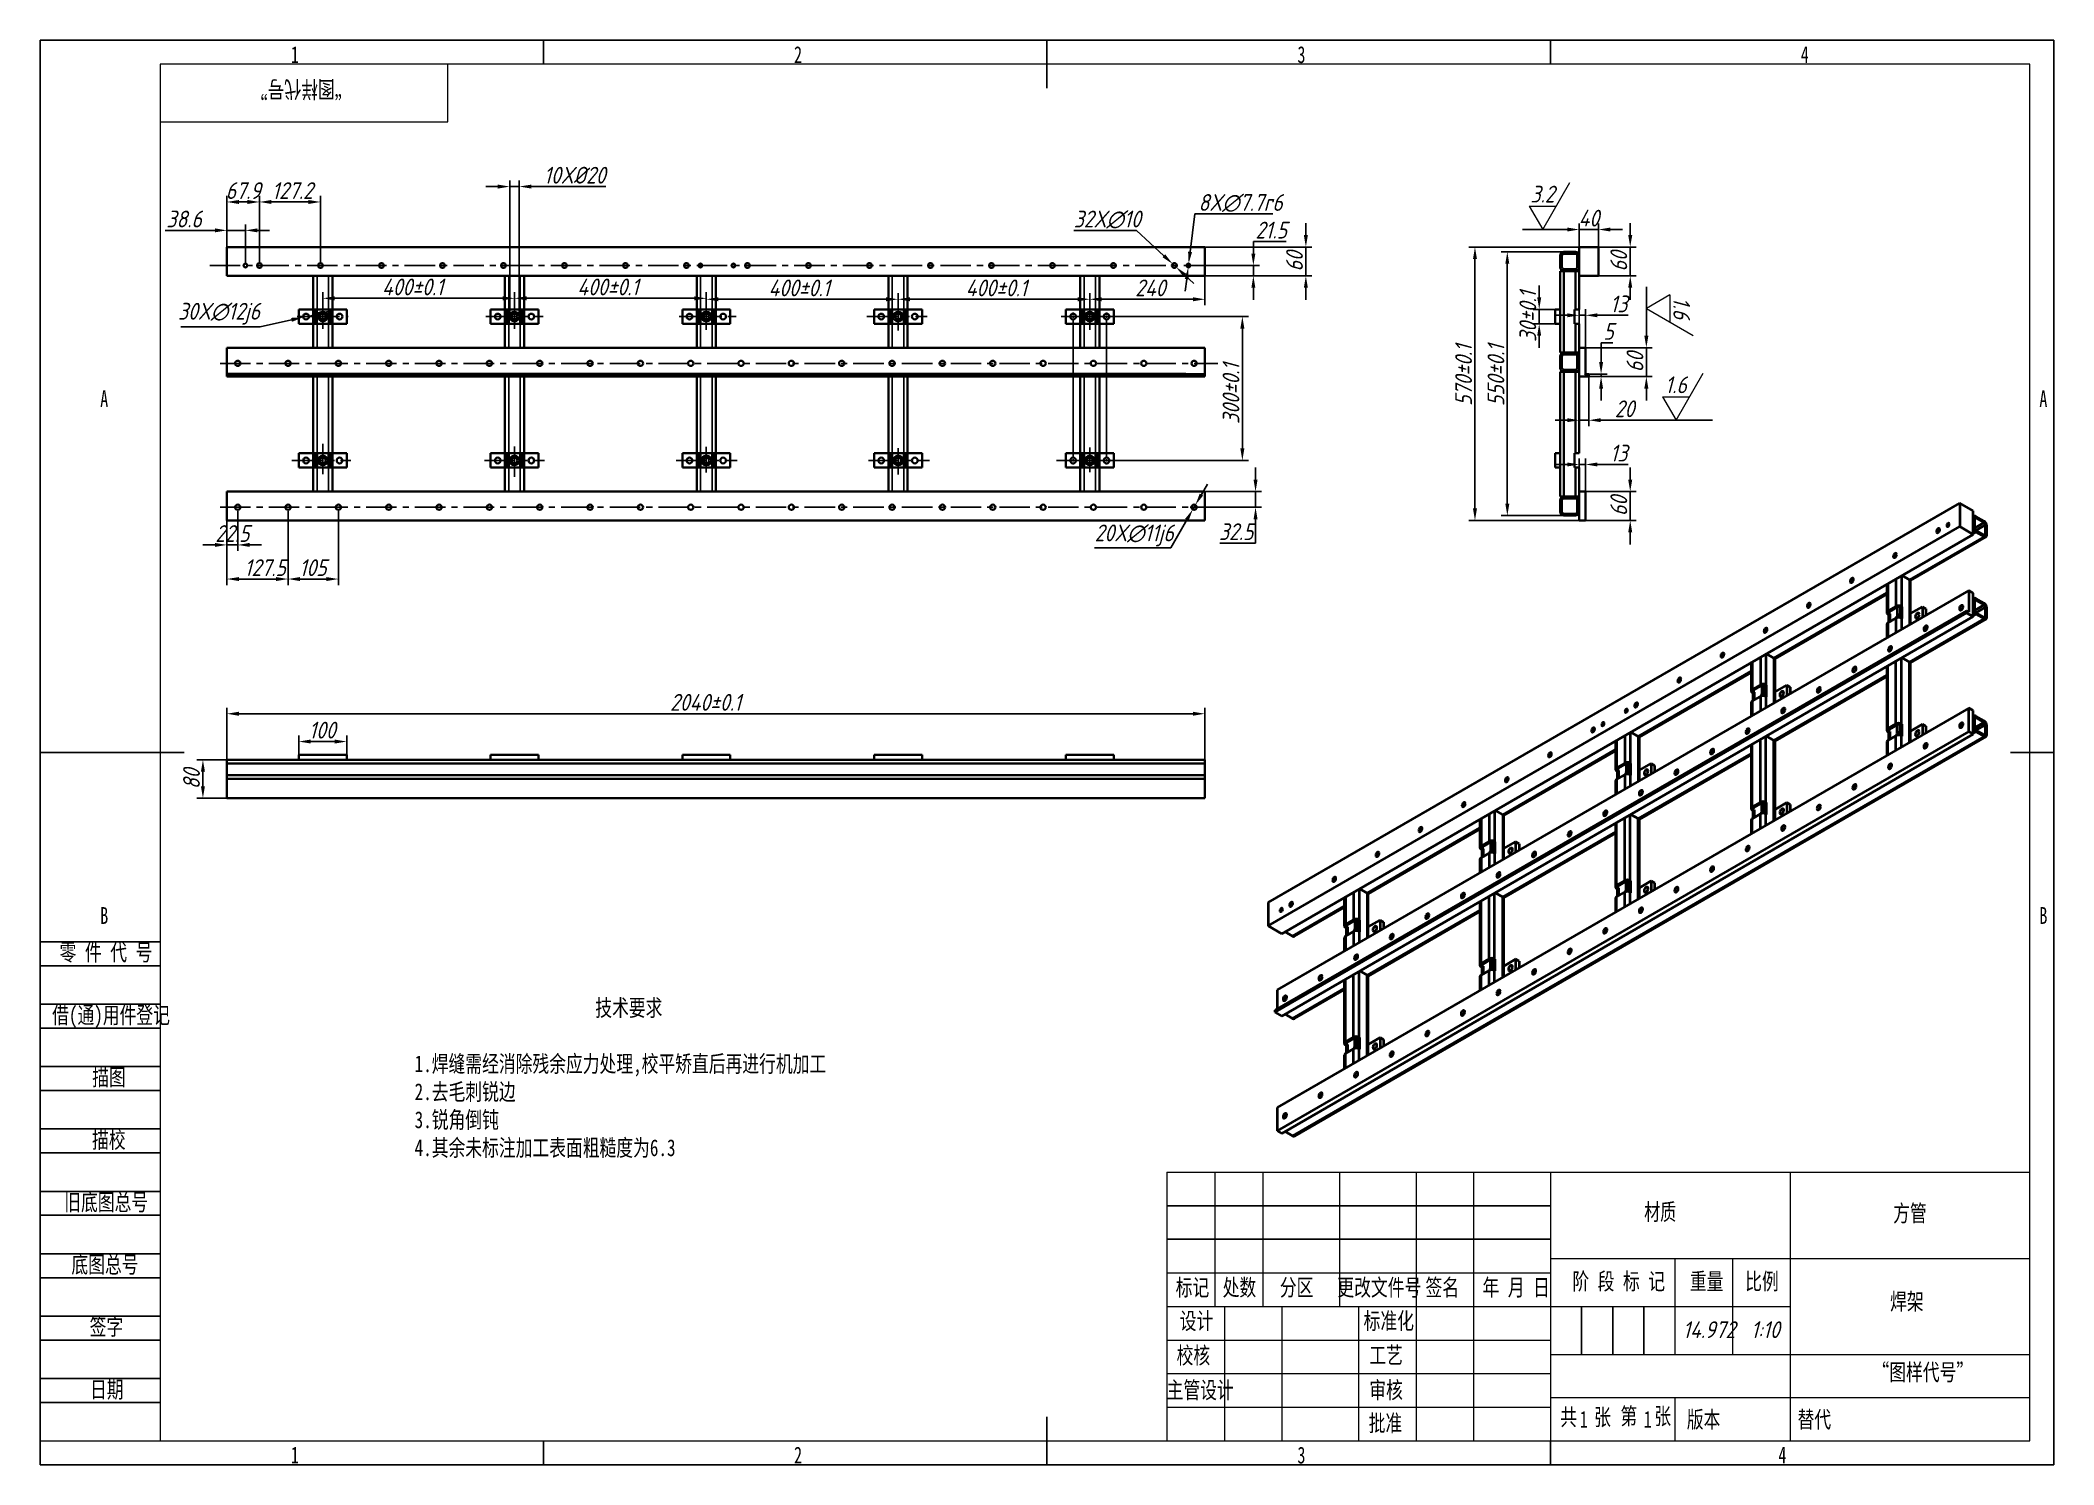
# Model space of a CAD drawing. Header units: millimetres. Extents: x 0 to 420, y 0 to 297.
import ezdxf
from ezdxf.enums import TextEntityAlignment as Align

# ---------------------------------------------------------------- set-up
doc = ezdxf.new("R2010")
doc.units = ezdxf.units.MM
doc.header["$PDSIZE"] = -1
doc.linetypes.add('CENTER', pattern=[10.16, 6.35, -1.27, 1.27, -1.27])
doc.linetypes.add('CENTERX2', pattern=[20.32, 12.7, -2.54, 2.54, -2.54])
for name, color, linetype in [('10', 7, 'Continuous'), ('5', 7, 'Continuous'), ('9', 7, 'Continuous'), ('SLD-0', 7, 'Continuous')]:
    doc.layers.add(name, color=color, linetype=linetype)
for name, color, linetype, lineweight in [('中心线层', 1, 'CENTERX2', 15), ('文字层', 3, 'Continuous', 15), ('标注层', 4, 'Continuous', 15), ('细线层', 4, 'Continuous', 15), ('轮廓实线层', 7, 'Continuous', 40)]:
    doc.layers.add(name, color=color, linetype=linetype, lineweight=lineweight)
doc.styles.add('Annotative', font='ARIAL.TTF')
doc.styles.add('SLDTEXTSTYLE0', font='TXT', dxfattribs={"width": 0.7})
doc.styles.add('SLDTEXTSTYLE1', font='TXT', dxfattribs={"width": 0.7, "bigfont": 'bigfont'})
doc.styles.get("Standard").update_dxf_attribs({"font": 'gbeitc.shx', "height": 3.5})
doc.styles.add('中文', font='hyswlongfangsong.ttf', dxfattribs={"height": 3.5})
doc.dimstyles.new('ISO-25', dxfattribs={"dimtxt": 3.5, "dimasz": 2.5, "dimexe": 1.25, "dimexo": 0, "dimtad": 1, "dimtoh": 1, "dimdec": 1, "dimlfac": 10, "dimdsep": 46, "dimtxsty": 'Standard', "dimcen": 2.5, "dimadec": 0, "dimazin": 0, "dimtfac": 1, "dimtdec": 1, "dimtmove": 0, "dimatfit": 3, "dimfxl": 1, "dimarcsym": 0})
doc.dimstyles.new('对称偏差ISO-25', dxfattribs={"dimtxt": 3.5, "dimasz": 2.5, "dimexe": 1.25, "dimexo": 0, "dimtad": 1, "dimtoh": 1, "dimdec": 1, "dimlfac": 10, "dimdsep": 46, "dimtxsty": 'Standard', "dimcen": 2.5, "dimadec": 0, "dimazin": 0, "dimtol": 1, "dimtp": 0.1, "dimtm": 0.1, "dimtfac": 1, "dimtdec": 1, "dimtmove": 0, "dimatfit": 3, "dimfxl": 1, "dimarcsym": 0})

msp = doc.modelspace()

# ---------------------------------------------------------------- texts
at = {"insert": (390, 52.238), "char_height": 3.5, "attachment_point": 5, "style": '中文'}
msp.add_mtext_dynamic_manual_height_columns('方管', width=50, gutter_width=17.5, heights=[5.869], dxfattribs=at)
at = {"layer": '10', "color": 7, "char_height": 3.5}
for s, insert, attachment_point, style in [('1', (53.118, 295.762), 2, 'SLDTEXTSTYLE0'), ('2', (158.075, 295.762), 2, 'SLDTEXTSTYLE0'), ('3', (263.074, 295.762), 2, 'SLDTEXTSTYLE0'), ('4', (368.063, 295.762), 2, 'SLDTEXTSTYLE0'), ('A', (13.337, 224.012), 2, 'SLDTEXTSTYLE0'), ('A', (417.837, 224.012), 2, 'SLDTEXTSTYLE0'), ('B', (13.343, 116.262), 2, 'SLDTEXTSTYLE0'), ('B', (417.843, 116.262), 2, 'SLDTEXTSTYLE0'), ('零 件 代 号', (4.023, 108.595), 1, '中文'), ('借(通)用件登记', (2.474, 95.499), 1, '中文'), ('描图', (14.33, 82.553), 2, '中文'), ('描校', (14.298, 69.517), 2, '中文'), ('旧底图总号', (5, 56.488), 1, '中文'), ('底图总号', (6.5, 43.486), 1, '中文'), ('标记', (240.345, 38.717), 2, '中文'), ('处数', (250.141, 38.717), 2, '中文'), ('分区', (262.069, 38.717), 2, '中文'), ('更改文件号', (279.326, 38.717), 2, '中文'), ('签名', (292.451, 38.717), 2, '中文'), ('年 月 日', (307.879, 38.717), 2, '中文'), ('阶 段 标 记', (329.257, 39.994), 2, '中文'), ('重量', (347.604, 39.994), 2, '中文'), ('比例', (359.143, 39.994), 2, '中文'), ('签字', (13.804, 30.537), 2, '中文'), ('设计', (241.191, 31.734), 2, '中文'), ('标准化', (281.295, 31.734), 2, '中文'), ('校核', (240.536, 24.556), 2, '中文'), ('工艺', (280.734, 24.599), 2, '中文'), ('日期', (13.881, 17.437), 2, '中文'), ('主管设计', (241.953, 17.33), 2, '中文'), ('审核', (280.734, 17.33), 2, '中文'), ('批准', (280.603, 10.441), 2, '中文'), ('共  张', (322.336, 11.687), 2, '中文'), ('第  张', (334.902, 11.884), 2, '中文'), ('版本', (346.961, 11.201), 2, '中文'), ('1', (53.118, 3.762), 2, 'SLDTEXTSTYLE0'), ('2', (158.075, 3.762), 2, 'SLDTEXTSTYLE0'), ('3', (263.074, 3.762), 2, 'SLDTEXTSTYLE0'), ('4', (363.399, 3.773), 2, 'SLDTEXTSTYLE0')]:
    msp.add_mtext(s, dxfattribs=dict(at, insert=insert, attachment_point=attachment_point, style=style))
at = {"layer": '10', "char_height": 3.5}
for s, insert, attachment_point, style in [('{\\fSimSun|b0|i0|c134|p2;材质}', (337.909, 54.481), 2, 'SLDTEXTSTYLE1'), ('焊架', (389.367, 35.791), 2, '中文'), ('“图样代号”', (392.69, 21.05), 2, '中文'), ('1', (321.142, 11.201), 1, 'SLDTEXTSTYLE0'), ('1', (334.479, 11.201), 1, 'SLDTEXTSTYLE0')]:
    msp.add_mtext(s, dxfattribs=dict(at, insert=insert, attachment_point=attachment_point, style=style))
at = {"layer": '10', "char_height": 3.5, "attachment_point": 2}
for s, insert in [('14.972', (348.093, 29.905)), ('1:10', (359.827, 29.905))]:
    msp.add_mtext(s, dxfattribs=dict(at, insert=insert))
at = {"layer": 'SLD-0', "insert": (54.424, 285.023), "char_height": 3.5, "attachment_point": 2, "rotation": 180, "style": '中文'}
msp.add_mtext('“图样代号”', dxfattribs=at)
at = {"layer": 'SLD-0', "insert": (366.561, 11.201), "char_height": 3.5, "attachment_point": 1, "style": '中文'}
msp.add_mtext('替代', dxfattribs=at)
at = {"layer": '文字层', "linetype": 'ByBlock', "lineweight": 35, "insert": (78.088, 97.019), "char_height": 3.5, "attachment_point": 1, "style": '中文'}
msp.add_mtext_dynamic_manual_height_columns('\\pi37.689;技术要求\\P\\pi44.522;\\P\\pi0;1.焊缝需经消除残余应力处理,校平矫直后再进行机加工\\P2.去毛刺锐边\\P3.锐角倒钝\\P4.其余未标注加工表面粗糙度为6.3', width=89.04456, gutter_width=17.5, heights=[0], dxfattribs=at)

# ---------------------------------------------------------------- blocks, each defined once
blk = doc.blocks.new('_D')
at = {"layer": 'Defpoints', "color": 0, "transparency": 16777216}
for p in [(41.18, 198.84), (38.93, 196.89), (41.18, 191.78)]:
    blk.add_point(p, dxfattribs=at)
at = {"layer": '标注层', "color": 0, "lineweight": -2, "transparency": 16777216}
for p, q in [((41.18, 198.84), (41.18, 190.53)), ((38.93, 196.89), (38.93, 190.53)), ((36.43, 191.78), (33.93, 191.78)), ((38.93, 191.78), (41.18, 191.78)), ((43.68, 191.78), (46.18, 191.78))]:
    blk.add_line(p, q, dxfattribs=at)
at = {"layer": '标注层', "color": 0, "transparency": 16777216}
for points in [[(36.43, 192.2), (36.43, 191.37), (38.93, 191.78)], [(43.68, 192.2), (43.68, 191.37), (41.18, 191.78)]]:
    blk.add_solid(points, dxfattribs=at)
at = {"layer": '标注层', "color": 0, "transparency": 16777216, "insert": (40.06, 195.91), "char_height": 3.5, "attachment_point": 2}
blk.add_mtext('22.5', dxfattribs=at)
blk = doc.blocks.new('_D_1')
at = {"layer": 'Defpoints', "color": 0, "transparency": 16777216}
for p in [(51.68, 198.84), (38.93, 196.89), (51.68, 184.67)]:
    blk.add_point(p, dxfattribs=at)
at = {"layer": '标注层', "color": 0, "lineweight": -2, "transparency": 16777216}
for p, q in [((51.68, 198.84), (51.68, 183.42)), ((38.93, 196.89), (38.93, 183.42)), ((41.43, 184.67), (49.18, 184.67))]:
    blk.add_line(p, q, dxfattribs=at)
at = {"layer": '标注层', "color": 0, "transparency": 16777216}
for points in [[(41.43, 185.08), (41.43, 184.25), (38.93, 184.67)], [(49.18, 185.08), (49.18, 184.25), (51.68, 184.67)]]:
    blk.add_solid(points, dxfattribs=at)
at = {"layer": '标注层', "color": 0, "transparency": 16777216, "insert": (46.89, 188.79), "char_height": 3.5, "attachment_point": 2}
blk.add_mtext('127.5', dxfattribs=at)
blk = doc.blocks.new('_D_2')
at = {"layer": 'Defpoints', "color": 0, "transparency": 16777216}
for p in [(51.68, 198.84), (62.18, 198.84), (62.18, 184.67)]:
    blk.add_point(p, dxfattribs=at)
at = {"layer": '标注层', "color": 0, "lineweight": -2, "transparency": 16777216}
for p, q in [((51.68, 198.84), (51.68, 183.42)), ((62.18, 198.84), (62.18, 183.42)), ((54.18, 184.67), (59.68, 184.67))]:
    blk.add_line(p, q, dxfattribs=at)
at = {"layer": '标注层', "color": 0, "transparency": 16777216}
for points in [[(54.18, 185.08), (54.18, 184.25), (51.68, 184.67)], [(59.68, 185.08), (59.68, 184.25), (62.18, 184.67)]]:
    blk.add_solid(points, dxfattribs=at)
at = {"layer": '标注层', "color": 0, "transparency": 16777216, "insert": (56.87, 188.79), "char_height": 3.5, "attachment_point": 2}
blk.add_mtext('105', dxfattribs=at)
blk = doc.blocks.new('_D_3')
at = {"layer": 'Defpoints', "color": 0, "transparency": 16777216}
for p in [(38.93, 257.37), (38.93, 253.89), (42.79, 250.68)]:
    blk.add_point(p, dxfattribs=at)
at = {"layer": '标注层', "color": 0, "lineweight": -2, "transparency": 16777216}
for p, q in [((36.43, 257.37), (26.05, 257.37)), ((38.93, 253.89), (38.93, 258.62)), ((42.79, 257.37), (38.93, 257.37)), ((42.79, 250.68), (42.79, 258.62)), ((45.29, 257.37), (47.79, 257.37))]:
    blk.add_line(p, q, dxfattribs=at)
at = {"layer": '标注层', "color": 0, "transparency": 16777216}
for points in [[(36.43, 257.78), (36.43, 256.95), (38.93, 257.37)], [(45.29, 257.78), (45.29, 256.95), (42.79, 257.37)]]:
    blk.add_solid(points, dxfattribs=at)
at = {"layer": '标注层', "color": 0, "transparency": 16777216, "insert": (29.99, 261.49), "char_height": 3.5, "attachment_point": 2}
blk.add_mtext('38.6', dxfattribs=at)
blk = doc.blocks.new('_D_4')
at = {"layer": 'Defpoints', "color": 0, "transparency": 16777216}
for p in [(45.72, 263.29), (38.93, 253.89), (45.72, 250.79)]:
    blk.add_point(p, dxfattribs=at)
at = {"layer": '标注层', "color": 0, "lineweight": -2, "transparency": 16777216}
for p, q in [((38.93, 253.89), (38.93, 264.54)), ((41.43, 263.29), (43.22, 263.29)), ((45.72, 250.79), (45.72, 264.54))]:
    blk.add_line(p, q, dxfattribs=at)
at = {"layer": '标注层', "color": 0, "transparency": 16777216}
for points in [[(41.43, 263.7), (41.43, 262.87), (38.93, 263.29)], [(43.22, 263.7), (43.22, 262.87), (45.72, 263.29)]]:
    blk.add_solid(points, dxfattribs=at)
at = {"layer": '标注层', "color": 0, "transparency": 16777216, "insert": (42.33, 267.41), "char_height": 3.5, "attachment_point": 2}
blk.add_mtext('67.9', dxfattribs=at)
blk = doc.blocks.new('_D_5')
at = {"layer": 'Defpoints', "color": 0, "transparency": 16777216}
for p in [(58.44, 263.29), (45.72, 250.79), (58.44, 250.79)]:
    blk.add_point(p, dxfattribs=at)
at = {"layer": '标注层', "color": 0, "lineweight": -2, "transparency": 16777216}
for p, q in [((45.72, 250.79), (45.72, 264.54)), ((48.22, 263.29), (55.94, 263.29)), ((58.44, 250.79), (58.44, 264.54))]:
    blk.add_line(p, q, dxfattribs=at)
at = {"layer": '标注层', "color": 0, "transparency": 16777216}
for points in [[(48.22, 263.7), (48.22, 262.87), (45.72, 263.29)], [(55.94, 263.7), (55.94, 262.87), (58.44, 263.29)]]:
    blk.add_solid(points, dxfattribs=at)
at = {"layer": '标注层', "color": 0, "transparency": 16777216, "insert": (52.58, 267.41), "char_height": 3.5, "attachment_point": 2}
blk.add_mtext('127.2', dxfattribs=at)
blk = doc.blocks.new('_D_6')
at = {"layer": 'Defpoints', "color": 0, "transparency": 16777216}
for p in [(242.93, 253.89), (218.93, 243), (218.93, 240.64)]:
    blk.add_point(p, dxfattribs=at)
at = {"layer": '标注层', "color": 0, "lineweight": -2, "transparency": 16777216}
for p, q in [((242.93, 253.89), (242.93, 241.75)), ((218.93, 240.64), (218.93, 244.25)), ((240.43, 243), (221.43, 243))]:
    blk.add_line(p, q, dxfattribs=at)
at = {"layer": '标注层', "color": 0, "transparency": 16777216}
for points in [[(221.43, 243.42), (221.43, 242.58), (218.93, 243)], [(240.43, 243.42), (240.43, 242.58), (242.93, 243)]]:
    blk.add_solid(points, dxfattribs=at)
at = {"layer": '标注层', "color": 0, "transparency": 16777216, "insert": (231.55, 247.12), "char_height": 3.5, "attachment_point": 2}
blk.add_mtext('240', dxfattribs=at)
blk = doc.blocks.new('_D_7')
at = {"layer": 'Defpoints', "color": 0, "lineweight": -3, "transparency": 16777216}
for p in [(178.93, 240.64), (218.93, 243), (218.93, 240.64)]:
    blk.add_point(p, dxfattribs=at)
at = {"layer": '标注层', "color": 0, "lineweight": -2, "transparency": 16777216}
for p, q in [((178.93, 240.64), (178.93, 244.25)), ((218.93, 240.64), (218.93, 244.25)), ((181.43, 243), (216.43, 243))]:
    blk.add_line(p, q, dxfattribs=at)
at = {"layer": '标注层', "color": 0, "lineweight": -3, "transparency": 16777216}
for points in [[(181.43, 243.42), (181.43, 242.58), (178.93, 243)], [(216.43, 243.42), (216.43, 242.58), (218.93, 243)]]:
    blk.add_solid(points, dxfattribs=at)
at = {"layer": '标注层', "color": 0, "transparency": 16777216, "insert": (199.43, 247.12), "char_height": 3.5, "attachment_point": 2}
blk.add_mtext('400±0.1', dxfattribs=at)
blk = doc.blocks.new('_D_8')
at = {"layer": 'Defpoints', "color": 0, "lineweight": -3, "transparency": 16777216}
for p in [(240.41, 199.17), (240.96, 200.12)]:
    blk.add_point(p, dxfattribs=at)
at = {"layer": '标注层', "color": 0, "lineweight": -2, "transparency": 16777216}
for p, q in [((242.21, 202.28), (243.46, 204.45)), ((240.96, 200.12), (240.41, 199.17)), ((235.8, 191.17), (239.16, 197)), ((219.93, 191.17), (235.8, 191.17))]:
    blk.add_line(p, q, dxfattribs=at)
at = {"layer": '标注层', "color": 0, "lineweight": -3, "transparency": 16777216}
for points in [[(241.85, 202.49), (242.57, 202.07), (240.96, 200.12)], [(238.8, 197.21), (239.52, 196.79), (240.41, 199.17)]]:
    blk.add_solid(points, dxfattribs=at)
at = {"layer": '标注层', "color": 0, "transparency": 16777216, "insert": (219.93, 196.03), "char_height": 3.5, "attachment_point": 1}
blk.add_mtext('20X∅11j6', dxfattribs=at)
blk = doc.blocks.new('_D_9')
at = {"layer": 'Defpoints', "color": 0, "lineweight": -3, "transparency": 16777216}
for p in [(217.68, 239.39), (217.68, 209.39), (250.75, 209.39)]:
    blk.add_point(p, dxfattribs=at)
at = {"layer": '标注层', "color": 0, "lineweight": -2, "transparency": 16777216}
for p, q in [((217.68, 239.39), (252, 239.39)), ((250.75, 236.89), (250.75, 211.89)), ((217.68, 209.39), (252, 209.39))]:
    blk.add_line(p, q, dxfattribs=at)
at = {"layer": '标注层', "color": 0, "lineweight": -3, "transparency": 16777216}
for points in [[(250.33, 236.89), (251.17, 236.89), (250.75, 239.39)], [(250.33, 211.89), (251.17, 211.89), (250.75, 209.39)]]:
    blk.add_solid(points, dxfattribs=at)
at = {"layer": '标注层', "color": 0, "transparency": 16777216, "insert": (246.63, 223.3), "char_height": 3.5, "attachment_point": 2, "rotation": 90}
blk.add_mtext('300±0.1', dxfattribs=at)
blk = doc.blocks.new('_D_10')
at = {"layer": 'Defpoints', "color": 0, "lineweight": -3, "transparency": 16777216}
for p in [(239.45, 249.66), (239.54, 250.42)]:
    blk.add_point(p, dxfattribs=at)
at = {"layer": '标注层', "color": 0, "lineweight": -2, "transparency": 16777216}
for p, q in [((240.81, 260.8), (239.85, 252.91)), ((257.12, 260.8), (240.81, 260.8)), ((239.45, 249.66), (239.54, 250.42)), ((239.14, 247.18), (238.84, 244.7))]:
    blk.add_line(p, q, dxfattribs=at)
at = {"layer": '标注层', "color": 0, "lineweight": -3, "transparency": 16777216}
for points in [[(239.43, 252.96), (240.26, 252.85), (239.54, 250.42)], [(238.73, 247.23), (239.56, 247.13), (239.45, 249.66)]]:
    blk.add_solid(points, dxfattribs=at)
at = {"layer": '标注层', "color": 0, "transparency": 16777216, "insert": (241.59, 264.93), "char_height": 3.5, "attachment_point": 1}
blk.add_mtext('8X∅7.7r6', dxfattribs=at)
blk = doc.blocks.new('_D_11')
at = {"layer": 'Defpoints', "color": 0, "transparency": 16777216}
for p in [(236.2, 250.38), (236.94, 249.7)]:
    blk.add_point(p, dxfattribs=at)
at = {"layer": '标注层', "color": 0, "lineweight": -2, "transparency": 16777216}
for p, q in [((215.57, 257.36), (228.66, 257.36)), ((228.66, 257.36), (234.37, 252.08)), ((236.94, 249.7), (236.2, 250.38)), ((238.77, 248), (240.61, 246.31))]:
    blk.add_line(p, q, dxfattribs=at)
at = {"layer": '标注层', "color": 0, "transparency": 16777216}
for points in [[(234.65, 252.38), (234.09, 251.77), (236.2, 250.38)], [(239.06, 248.31), (238.49, 247.7), (236.94, 249.7)]]:
    blk.add_solid(points, dxfattribs=at)
at = {"layer": '标注层', "color": 0, "transparency": 16777216, "insert": (215.57, 261.48), "char_height": 3.5, "attachment_point": 1}
blk.add_mtext('32X∅10', dxfattribs=at)
blk = doc.blocks.new('_D_12')
at = {"layer": 'Defpoints', "color": 0, "transparency": 16777216}
for p in [(242.93, 202.89), (239.88, 199.64), (253.5, 199.64)]:
    blk.add_point(p, dxfattribs=at)
at = {"layer": '标注层', "color": 0, "lineweight": -2, "transparency": 16777216}
for p, q in [((253.5, 205.39), (253.5, 207.89)), ((242.93, 202.89), (254.75, 202.89)), ((253.5, 202.89), (253.5, 199.64)), ((239.88, 199.64), (254.75, 199.64)), ((253.5, 197.14), (253.5, 192.17)), ((253.5, 192.17), (246.02, 192.17))]:
    blk.add_line(p, q, dxfattribs=at)
at = {"layer": '标注层', "color": 0, "transparency": 16777216}
for points in [[(253.09, 205.39), (253.92, 205.39), (253.5, 202.89)], [(253.09, 197.14), (253.92, 197.14), (253.5, 199.64)]]:
    blk.add_solid(points, dxfattribs=at)
at = {"layer": '标注层', "color": 0, "transparency": 16777216, "insert": (249.45, 196.29), "char_height": 3.5, "attachment_point": 2}
blk.add_mtext('32.5', dxfattribs=at)
blk = doc.blocks.new('_D_13')
at = {"layer": 'Defpoints', "color": 0, "transparency": 16777216}
for p in [(240.13, 250.04), (242.93, 247.89), (253.05, 247.89)]:
    blk.add_point(p, dxfattribs=at)
at = {"layer": '标注层', "color": 0, "lineweight": -2, "transparency": 16777216}
for p, q in [((253.05, 252.54), (253.05, 255.04)), ((253.05, 255.04), (259.87, 255.04)), ((240.13, 250.04), (254.3, 250.04)), ((242.93, 247.89), (254.3, 247.89)), ((253.05, 247.89), (253.05, 250.04)), ((253.05, 245.39), (253.05, 242.89))]:
    blk.add_line(p, q, dxfattribs=at)
at = {"layer": '标注层', "color": 0, "transparency": 16777216}
for points in [[(252.63, 252.54), (253.46, 252.54), (253.05, 250.04)], [(252.63, 245.39), (253.46, 245.39), (253.05, 247.89)]]:
    blk.add_solid(points, dxfattribs=at)
at = {"layer": '标注层', "color": 0, "transparency": 16777216, "insert": (256.77, 259.17), "char_height": 3.5, "attachment_point": 2}
blk.add_mtext('21.5', dxfattribs=at)
blk = doc.blocks.new('_D_16')
at = {"layer": 'Defpoints', "color": 0, "lineweight": -3, "transparency": 16777216}
for p in [(99.93, 266.5), (97.93, 239.39), (99.93, 239.39)]:
    blk.add_point(p, dxfattribs=at)
at = {"layer": '标注层', "color": 0, "lineweight": -2, "transparency": 16777216}
for p, q in [((95.43, 266.5), (92.93, 266.5)), ((97.93, 239.39), (97.93, 267.75)), ((97.93, 266.5), (99.93, 266.5)), ((99.93, 239.39), (99.93, 267.75)), ((102.43, 266.5), (118, 266.5))]:
    blk.add_line(p, q, dxfattribs=at)
at = {"layer": '标注层', "color": 0, "lineweight": -3, "transparency": 16777216}
for points in [[(95.43, 266.91), (95.43, 266.08), (97.93, 266.5)], [(102.43, 266.91), (102.43, 266.08), (99.93, 266.5)]]:
    blk.add_solid(points, dxfattribs=at)
at = {"layer": '标注层', "color": 0, "transparency": 16777216, "insert": (111.47, 270.62), "char_height": 3.5, "attachment_point": 2}
blk.add_mtext('10X%%C20', dxfattribs=at)
blk = doc.blocks.new('_D_17')
at = {"layer": 'Defpoints', "color": 0, "lineweight": -3, "transparency": 16777216}
for p in [(138.93, 243), (138.93, 240.64), (178.93, 240.64)]:
    blk.add_point(p, dxfattribs=at)
at = {"layer": '标注层', "color": 0, "lineweight": -2, "transparency": 16777216}
for p, q in [((138.93, 240.64), (138.93, 244.25)), ((178.93, 240.64), (178.93, 244.25)), ((176.43, 243), (141.43, 243))]:
    blk.add_line(p, q, dxfattribs=at)
at = {"layer": '标注层', "color": 0, "lineweight": -3, "transparency": 16777216}
for points in [[(141.43, 243.42), (141.43, 242.58), (138.93, 243)], [(176.43, 243.42), (176.43, 242.58), (178.93, 243)]]:
    blk.add_solid(points, dxfattribs=at)
at = {"layer": '标注层', "color": 0, "transparency": 16777216, "insert": (158.29, 247.12), "char_height": 3.5, "attachment_point": 2}
blk.add_mtext('400±0.1', dxfattribs=at)
blk = doc.blocks.new('_D_18')
at = {"layer": 'Defpoints', "color": 0, "lineweight": -3, "transparency": 16777216}
for p in [(98.93, 243.2), (98.93, 240.64), (138.93, 240.64)]:
    blk.add_point(p, dxfattribs=at)
at = {"layer": '标注层', "color": 0, "lineweight": -2, "transparency": 16777216}
for p, q in [((98.93, 240.64), (98.93, 244.45)), ((138.93, 240.64), (138.93, 244.45)), ((136.43, 243.2), (101.43, 243.2))]:
    blk.add_line(p, q, dxfattribs=at)
at = {"layer": '标注层', "color": 0, "lineweight": -3, "transparency": 16777216}
for points in [[(101.43, 243.62), (101.43, 242.78), (98.93, 243.2)], [(136.43, 243.62), (136.43, 242.78), (138.93, 243.2)]]:
    blk.add_solid(points, dxfattribs=at)
at = {"layer": '标注层', "color": 0, "transparency": 16777216, "insert": (118.41, 247.32), "char_height": 3.5, "attachment_point": 2}
blk.add_mtext('400±0.1', dxfattribs=at)
blk = doc.blocks.new('_D_19')
at = {"layer": 'Defpoints', "color": 0, "lineweight": -3, "transparency": 16777216}
for p in [(58.93, 243.2), (58.93, 240.64), (98.93, 240.64)]:
    blk.add_point(p, dxfattribs=at)
at = {"layer": '标注层', "color": 0, "lineweight": -2, "transparency": 16777216}
for p, q in [((58.93, 240.64), (58.93, 244.45)), ((98.93, 240.64), (98.93, 244.45)), ((96.43, 243.2), (61.43, 243.2))]:
    blk.add_line(p, q, dxfattribs=at)
at = {"layer": '标注层', "color": 0, "lineweight": -3, "transparency": 16777216}
for points in [[(61.43, 243.62), (61.43, 242.78), (58.93, 243.2)], [(96.43, 243.62), (96.43, 242.78), (98.93, 243.2)]]:
    blk.add_solid(points, dxfattribs=at)
at = {"layer": '标注层', "color": 0, "transparency": 16777216, "insert": (77.67, 247.32), "char_height": 3.5, "attachment_point": 2}
blk.add_mtext('400±0.1', dxfattribs=at)
blk = doc.blocks.new('SW_CENTERMARKSYMBOL_13')
at = {"layer": '10', "color": 0}
for p, q in [((-0.5, 0), (-0.85, 0)), ((0, 0), (-0.25, 0)), ((0, 0.5), (0, 0.85)), ((0, 0), (0, 0.25)), ((0, 0), (0, -0.25)), ((0, 0), (0.25, 0)), ((0, -0.5), (0, -0.85)), ((0, -0.5), (0, -29.5)), ((-0.5, -30), (-0.85, -30)), ((0, -30), (-0.25, -30)), ((0, -30), (0, -29.75)), ((0, -30), (0.25, -30)), ((0, -30), (0, -30.25)), ((0, -30.5), (0, -30.85)), ((0.5, -30), (0.85, -30))]:
    blk.add_line(p, q, dxfattribs=at)
blk = doc.blocks.new('SW_CENTERMARKSYMBOL_14')
at = {"layer": '10', "color": 0}
for p, q in [((-0.5, 0), (-0.85, 0)), ((0, 0), (-0.25, 0)), ((0, 0.5), (0, 0.85)), ((0, 0), (0, 0.25)), ((0, 0), (0, -0.25)), ((0, 0), (0.25, 0)), ((0, -0.5), (0, -0.85)), ((0, -0.5), (0, -29.5)), ((-0.5, -30), (-0.85, -30)), ((0, -30), (-0.25, -30)), ((0, -30), (0, -29.75)), ((0, -30), (0.25, -30)), ((0, -30), (0, -30.25)), ((0, -30.5), (0, -30.85)), ((0.5, -30), (0.85, -30))]:
    blk.add_line(p, q, dxfattribs=at)
blk = doc.blocks.new('_D_20')
at = {"layer": 'Defpoints', "color": 0, "lineweight": -3, "transparency": 16777216}
for p in [(242.93, 156.58), (38.93, 146.98), (242.93, 146.98)]:
    blk.add_point(p, dxfattribs=at)
at = {"layer": '标注层', "color": 0, "lineweight": -2, "transparency": 16777216}
for p, q in [((38.93, 146.98), (38.93, 157.83)), ((41.43, 156.58), (240.43, 156.58)), ((242.93, 146.98), (242.93, 157.83))]:
    blk.add_line(p, q, dxfattribs=at)
at = {"layer": '标注层', "color": 0, "lineweight": -3, "transparency": 16777216}
for points in [[(41.43, 157), (41.43, 156.16), (38.93, 156.58)], [(240.43, 157), (240.43, 156.16), (242.93, 156.58)]]:
    blk.add_solid(points, dxfattribs=at)
at = {"layer": '标注层', "color": 0, "transparency": 16777216, "insert": (138.77, 160.71), "char_height": 3.5, "attachment_point": 2}
blk.add_mtext('2040±0.1', dxfattribs=at)
blk = doc.blocks.new('_D_21')
at = {"layer": 'Defpoints', "color": 0, "lineweight": -3, "transparency": 16777216}
for p in [(53.93, 147.98), (63.93, 150.78), (63.93, 147.98)]:
    blk.add_point(p, dxfattribs=at)
at = {"layer": '标注层', "color": 0, "lineweight": -2, "transparency": 16777216}
for p, q in [((53.93, 147.98), (53.93, 152.03)), ((63.93, 147.98), (63.93, 152.03)), ((56.43, 150.78), (61.43, 150.78))]:
    blk.add_line(p, q, dxfattribs=at)
at = {"layer": '标注层', "color": 0, "lineweight": -3, "transparency": 16777216}
for points in [[(56.43, 151.2), (56.43, 150.37), (53.93, 150.78)], [(61.43, 151.2), (61.43, 150.37), (63.93, 150.78)]]:
    blk.add_solid(points, dxfattribs=at)
at = {"layer": '标注层', "color": 0, "transparency": 16777216, "insert": (58.82, 154.91), "char_height": 3.5, "attachment_point": 2}
blk.add_mtext('100', dxfattribs=at)
blk = doc.blocks.new('_D_22')
at = {"layer": 'Defpoints', "color": 0, "lineweight": -3, "transparency": 16777216}
for p in [(38.93, 146.98), (33.93, 138.98), (38.93, 138.98)]:
    blk.add_point(p, dxfattribs=at)
at = {"layer": '标注层', "color": 0, "lineweight": -2, "transparency": 16777216}
for p, q in [((38.93, 146.98), (32.68, 146.98)), ((33.93, 144.48), (33.93, 141.48)), ((38.93, 138.98), (32.68, 138.98))]:
    blk.add_line(p, q, dxfattribs=at)
at = {"layer": '标注层', "color": 0, "lineweight": -3, "transparency": 16777216}
for points in [[(33.51, 144.48), (34.35, 144.48), (33.93, 146.98)], [(33.51, 141.48), (34.35, 141.48), (33.93, 138.98)]]:
    blk.add_solid(points, dxfattribs=at)
at = {"layer": '标注层', "color": 0, "transparency": 16777216, "insert": (29.8, 142.98), "char_height": 3.5, "attachment_point": 2, "rotation": 90}
blk.add_mtext('80', dxfattribs=at)
blk = doc.blocks.new('_D_23')
at = {"layer": 'Defpoints', "color": 0, "lineweight": -3, "transparency": 16777216}
for p in [(317.82, 252.89), (306.02, 197.89), (317.82, 197.89)]:
    blk.add_point(p, dxfattribs=at)
at = {"layer": '标注层', "color": 0, "lineweight": -2, "transparency": 16777216}
for p, q in [((317.82, 252.89), (304.77, 252.89)), ((306.02, 250.39), (306.02, 200.39)), ((317.82, 197.89), (304.77, 197.89))]:
    blk.add_line(p, q, dxfattribs=at)
at = {"layer": '标注层', "color": 0, "lineweight": -3, "transparency": 16777216}
for points in [[(305.6, 250.39), (306.44, 250.39), (306.02, 252.89)], [(305.6, 200.39), (306.44, 200.39), (306.02, 197.89)]]:
    blk.add_solid(points, dxfattribs=at)
at = {"layer": '标注层', "color": 0, "transparency": 16777216, "insert": (301.9, 227.13), "char_height": 3.5, "attachment_point": 2, "rotation": 90}
blk.add_mtext('550±0.1', dxfattribs=at)
blk = doc.blocks.new('_D_24')
at = {"layer": 'Defpoints', "color": 0, "lineweight": -3, "transparency": 16777216}
for p in [(325.02, 253.89), (299.27, 196.89), (322.32, 196.89)]:
    blk.add_point(p, dxfattribs=at)
at = {"layer": '标注层', "color": 0, "lineweight": -2, "transparency": 16777216}
for p, q in [((325.02, 253.89), (298.02, 253.89)), ((299.27, 251.39), (299.27, 199.39)), ((322.32, 196.89), (298.02, 196.89))]:
    blk.add_line(p, q, dxfattribs=at)
at = {"layer": '标注层', "color": 0, "lineweight": -3, "transparency": 16777216}
for points in [[(298.86, 251.39), (299.69, 251.39), (299.27, 253.89)], [(298.86, 199.39), (299.69, 199.39), (299.27, 196.89)]]:
    blk.add_solid(points, dxfattribs=at)
at = {"layer": '标注层', "color": 0, "transparency": 16777216, "insert": (295.15, 227.13), "char_height": 3.5, "attachment_point": 2, "rotation": 90}
blk.add_mtext('570±0.1', dxfattribs=at)
blk = doc.blocks.new('_D_25')
at = {"layer": 'Defpoints', "color": 0, "transparency": 16777216}
for p in [(325.02, 253.89), (325.02, 247.89), (331.66, 247.89)]:
    blk.add_point(p, dxfattribs=at)
at = {"layer": '标注层', "color": 0, "lineweight": -2, "transparency": 16777216}
for p, q in [((331.66, 256.39), (331.66, 258.89)), ((325.02, 253.89), (332.91, 253.89)), ((331.66, 253.89), (331.66, 247.89)), ((325.02, 247.89), (332.91, 247.89)), ((331.66, 245.39), (331.66, 242.89))]:
    blk.add_line(p, q, dxfattribs=at)
at = {"layer": '标注层', "color": 0, "transparency": 16777216}
for points in [[(331.24, 256.39), (332.08, 256.39), (331.66, 253.89)], [(331.24, 245.39), (332.08, 245.39), (331.66, 247.89)]]:
    blk.add_solid(points, dxfattribs=at)
at = {"layer": '标注层', "color": 0, "transparency": 16777216, "insert": (327.53, 250.89), "char_height": 3.5, "attachment_point": 2, "rotation": 90}
blk.add_mtext('60', dxfattribs=at)
blk = doc.blocks.new('_D_26')
at = {"layer": 'Defpoints', "color": 0, "lineweight": -3, "transparency": 16777216}
for p in [(316.02, 240.89), (312.67, 237.89), (316.02, 237.89)]:
    blk.add_point(p, dxfattribs=at)
at = {"layer": '标注层', "color": 0, "lineweight": -2, "transparency": 16777216}
for p, q in [((312.67, 243.39), (312.67, 245.89)), ((316.02, 240.89), (311.42, 240.89)), ((312.67, 240.89), (312.67, 237.89)), ((316.02, 237.89), (311.42, 237.89)), ((312.67, 235.39), (312.67, 232.89))]:
    blk.add_line(p, q, dxfattribs=at)
at = {"layer": '标注层', "color": 0, "lineweight": -3, "transparency": 16777216}
for points in [[(312.26, 243.39), (313.09, 243.39), (312.67, 240.89)], [(312.26, 235.39), (313.09, 235.39), (312.67, 237.89)]]:
    blk.add_solid(points, dxfattribs=at)
at = {"layer": '标注层', "color": 0, "transparency": 16777216, "insert": (308.55, 239.39), "char_height": 3.5, "attachment_point": 2, "rotation": 90}
blk.add_mtext('30±0.1', dxfattribs=at)
blk = doc.blocks.new('_D_27')
at = {"layer": 'Defpoints', "color": 0, "transparency": 16777216}
for p in [(322.32, 232.89), (323.02, 226.89), (335.02, 226.89)]:
    blk.add_point(p, dxfattribs=at)
at = {"layer": '标注层', "color": 0, "lineweight": -2, "transparency": 16777216}
for p, q in [((335.02, 235.39), (335.02, 237.89)), ((322.32, 232.89), (336.27, 232.89)), ((335.02, 232.89), (335.02, 226.89)), ((323.02, 226.89), (336.27, 226.89)), ((335.02, 224.39), (335.02, 221.89))]:
    blk.add_line(p, q, dxfattribs=at)
at = {"layer": '标注层', "color": 0, "transparency": 16777216}
for points in [[(334.6, 235.39), (335.44, 235.39), (335.02, 232.89)], [(334.6, 224.39), (335.44, 224.39), (335.02, 226.89)]]:
    blk.add_solid(points, dxfattribs=at)
at = {"layer": '标注层', "color": 0, "transparency": 16777216, "insert": (330.9, 229.89), "char_height": 3.5, "attachment_point": 2, "rotation": 90}
blk.add_mtext('60', dxfattribs=at)
blk = doc.blocks.new('_D_28')
at = {"layer": 'Defpoints', "color": 0, "transparency": 16777216}
for p in [(322.32, 202.89), (322.32, 196.89), (331.66, 196.89)]:
    blk.add_point(p, dxfattribs=at)
at = {"layer": '标注层', "color": 0, "lineweight": -2, "transparency": 16777216}
for p, q in [((331.66, 205.39), (331.66, 207.89)), ((322.32, 202.89), (332.91, 202.89)), ((331.66, 202.89), (331.66, 196.89)), ((322.32, 196.89), (332.91, 196.89)), ((331.66, 194.39), (331.66, 191.89))]:
    blk.add_line(p, q, dxfattribs=at)
at = {"layer": '标注层', "color": 0, "transparency": 16777216}
for points in [[(331.24, 205.39), (332.08, 205.39), (331.66, 202.89)], [(331.24, 194.39), (332.08, 194.39), (331.66, 196.89)]]:
    blk.add_solid(points, dxfattribs=at)
at = {"layer": '标注层', "color": 0, "transparency": 16777216, "insert": (327.53, 199.89), "char_height": 3.5, "attachment_point": 2, "rotation": 90}
blk.add_mtext('60', dxfattribs=at)
blk = doc.blocks.new('_D_29')
at = {"layer": 'Defpoints', "color": 0, "transparency": 16777216}
for p in [(325.02, 257.54), (321.02, 253.89), (325.02, 253.89)]:
    blk.add_point(p, dxfattribs=at)
at = {"layer": '标注层', "color": 0, "lineweight": -2, "transparency": 16777216}
for p, q in [((318.52, 257.54), (316.02, 257.54)), ((321.02, 253.89), (321.02, 258.79)), ((321.02, 257.54), (325.02, 257.54)), ((325.02, 253.89), (325.02, 258.79)), ((327.52, 257.54), (330.02, 257.54))]:
    blk.add_line(p, q, dxfattribs=at)
at = {"layer": '标注层', "color": 0, "transparency": 16777216}
for points in [[(318.52, 257.96), (318.52, 257.13), (321.02, 257.54)], [(327.52, 257.96), (327.52, 257.13), (325.02, 257.54)]]:
    blk.add_solid(points, dxfattribs=at)
at = {"layer": '标注层', "color": 0, "transparency": 16777216, "insert": (323.02, 261.67), "char_height": 3.5, "attachment_point": 2}
blk.add_mtext('40', dxfattribs=at)
blk = doc.blocks.new('_D_30')
at = {"layer": 'Defpoints', "color": 0, "lineweight": -3, "transparency": 16777216}
for p in [(322.32, 239.66), (321.02, 232.89), (322.32, 232.89)]:
    blk.add_point(p, dxfattribs=at)
at = {"layer": '标注层', "color": 0, "lineweight": -2, "transparency": 16777216}
for p, q in [((318.52, 239.66), (316.02, 239.66)), ((321.02, 232.89), (321.02, 240.91)), ((321.02, 239.66), (322.32, 239.66)), ((322.32, 232.89), (322.32, 240.91)), ((324.82, 239.66), (331.2, 239.66))]:
    blk.add_line(p, q, dxfattribs=at)
at = {"layer": '标注层', "color": 0, "lineweight": -3, "transparency": 16777216}
for points in [[(318.52, 240.07), (318.52, 239.24), (321.02, 239.66)], [(324.82, 240.07), (324.82, 239.24), (322.32, 239.66)]]:
    blk.add_solid(points, dxfattribs=at)
at = {"layer": '标注层', "color": 0, "transparency": 16777216, "insert": (329.26, 243.78), "char_height": 3.5, "attachment_point": 2}
blk.add_mtext('13', dxfattribs=at)
blk = doc.blocks.new('_D_31')
at = {"layer": 'Defpoints', "color": 0, "lineweight": -3, "transparency": 16777216}
for p in [(321.02, 226.89), (323.02, 226.89), (321.02, 217.78)]:
    blk.add_point(p, dxfattribs=at)
at = {"layer": '标注层', "color": 0, "lineweight": -2, "transparency": 16777216}
for p, q in [((321.02, 226.89), (321.02, 216.53)), ((323.02, 226.89), (323.02, 216.53)), ((318.52, 217.78), (316.02, 217.78)), ((321.02, 217.78), (323.02, 217.78)), ((325.52, 217.78), (332.92, 217.78))]:
    blk.add_line(p, q, dxfattribs=at)
at = {"layer": '标注层', "color": 0, "lineweight": -3, "transparency": 16777216}
for points in [[(318.52, 218.2), (318.52, 217.37), (321.02, 217.78)], [(325.52, 218.2), (325.52, 217.37), (323.02, 217.78)]]:
    blk.add_solid(points, dxfattribs=at)
at = {"layer": '标注层', "color": 0, "transparency": 16777216, "insert": (330.47, 221.91), "char_height": 3.5, "attachment_point": 2}
blk.add_mtext('20', dxfattribs=at)
blk = doc.blocks.new('_D_32')
at = {"layer": 'Defpoints', "color": 0, "lineweight": -3, "transparency": 16777216}
for p in [(323.02, 227.39), (323.02, 226.89), (325.58, 226.89)]:
    blk.add_point(p, dxfattribs=at)
at = {"layer": '标注层', "color": 0, "lineweight": -2, "transparency": 16777216}
for p, q in [((325.58, 229.89), (325.58, 233.92)), ((325.58, 233.92), (328.03, 233.92)), ((323.02, 227.39), (326.83, 227.39)), ((323.02, 226.89), (326.83, 226.89)), ((325.58, 226.89), (325.58, 227.39)), ((325.58, 224.39), (325.58, 221.89))]:
    blk.add_line(p, q, dxfattribs=at)
at = {"layer": '标注层', "color": 0, "lineweight": -3, "transparency": 16777216}
for points in [[(325.17, 229.89), (326, 229.89), (325.58, 227.39)], [(325.17, 224.39), (326, 224.39), (325.58, 226.89)]]:
    blk.add_solid(points, dxfattribs=at)
at = {"layer": '标注层', "color": 0, "transparency": 16777216, "insert": (327.12, 238.05), "char_height": 3.5, "attachment_point": 2}
blk.add_mtext('5', dxfattribs=at)
blk = doc.blocks.new('_D_33')
at = {"layer": 'Defpoints', "color": 0, "lineweight": -3, "transparency": 16777216}
for p in [(322.32, 208.55), (321.02, 202.89), (322.32, 202.89)]:
    blk.add_point(p, dxfattribs=at)
at = {"layer": '标注层', "color": 0, "lineweight": -2, "transparency": 16777216}
for p, q in [((318.52, 208.55), (316.02, 208.55)), ((321.02, 202.89), (321.02, 209.8)), ((321.02, 208.55), (322.32, 208.55)), ((322.32, 202.89), (322.32, 209.8)), ((324.82, 208.55), (331.2, 208.55))]:
    blk.add_line(p, q, dxfattribs=at)
at = {"layer": '标注层', "color": 0, "lineweight": -3, "transparency": 16777216}
for points in [[(318.52, 208.97), (318.52, 208.14), (321.02, 208.55)], [(324.82, 208.97), (324.82, 208.14), (322.32, 208.55)]]:
    blk.add_solid(points, dxfattribs=at)
at = {"layer": '标注层', "color": 0, "transparency": 16777216, "insert": (329.26, 212.68), "char_height": 3.5, "attachment_point": 2}
blk.add_mtext('13', dxfattribs=at)
blk = doc.blocks.new('*D59')
at = {"layer": 'Defpoints', "color": 0, "lineweight": -3, "transparency": 16777216}
for p in [(56.02, 239.52), (54.85, 239.26)]:
    blk.add_point(p, dxfattribs=at)
at = {"layer": '标注层', "color": 0, "lineweight": -2, "transparency": 16777216}
for p, q in [((56.02, 239.52), (54.85, 239.26)), ((58.46, 240.07), (60.9, 240.63)), ((29.33, 237.23), (45.85, 237.23)), ((45.85, 237.23), (52.41, 238.71))]:
    blk.add_line(p, q, dxfattribs=at)
at = {"layer": '标注层', "color": 0, "lineweight": -3, "transparency": 16777216}
for points in [[(58.37, 240.48), (58.55, 239.67), (56.02, 239.52)], [(52.32, 239.12), (52.5, 238.3), (54.85, 239.26)]]:
    blk.add_solid(points, dxfattribs=at)
at = {"layer": '标注层', "color": 0, "transparency": 16777216, "insert": (37.27, 239.97), "char_height": 3.5, "attachment_point": 5}
blk.add_mtext('30X∅12j6', dxfattribs=at)
blk = doc.blocks.new('*D60')
at = {"layer": 'Defpoints', "color": 0, "transparency": 16777216}
for p in [(242.93, 253.89), (264, 253.89), (242.93, 247.89)]:
    blk.add_point(p, dxfattribs=at)
at = {"layer": '标注层', "color": 0, "lineweight": -2, "transparency": 16777216}
for p, q in [((264, 256.39), (264, 258.89)), ((242.93, 253.89), (265.25, 253.89)), ((264, 247.89), (264, 253.89)), ((242.93, 247.89), (265.25, 247.89)), ((264, 245.39), (264, 242.89))]:
    blk.add_line(p, q, dxfattribs=at)
at = {"layer": '标注层', "color": 0, "transparency": 16777216}
for points in [[(263.58, 256.39), (264.42, 256.39), (264, 253.89)], [(263.58, 245.39), (264.42, 245.39), (264, 247.89)]]:
    blk.add_solid(points, dxfattribs=at)
at = {"layer": '标注层', "color": 0, "transparency": 16777216, "insert": (261.63, 250.89), "char_height": 3.5, "attachment_point": 5, "rotation": 90}
blk.add_mtext('60', dxfattribs=at)
blk = doc.blocks.new('表面粗糙度')
for p, q in [((0, 0), (5.66, 9.8)), ((-2.83, 4.9), (0, 0)), ((-2.83, 4.9), (2.83, 4.9))]:
    blk.add_line(p, q)
at = {"style": 'Annotative'}
blk.add_attdef('3.2', text='', height=3.5, dxfattribs=at).set_placement((-0.05, 7.38), align=Align.MIDDLE_CENTER)

# ---------------------------------------------------------------- dimensions: what is measured, and where the dimension line sits
at = {"layer": '标注层'}
dim = msp.add_linear_dim(base=(99.935, 266.497), p1=(97.935, 239.392), p2=(99.935, 239.392), text='10X%%C<>', dimstyle='ISO-25', dxfattribs=at)
dim.commit()
dim.dimension.update_dxf_attribs({"geometry": '_D_16', "text_midpoint": (111.466, 266.497), "dimtype": 160})
for base, p1, p2, picture, middle in [((45.721, 263.286), (38.935, 253.892), (45.721, 250.792), '_D_4', (42.328, 263.286)), ((58.444, 263.286), (45.721, 250.792), (58.444, 250.792), '_D_5', (52.576, 263.286)), ((325.021, 257.542), (321.021, 253.892), (325.021, 253.892), '_D_29', (323.021, 257.542)), ((41.185, 191.783), (38.935, 196.892), (41.185, 198.842), '_D', (40.06, 191.783)), ((51.685, 184.666), (38.935, 196.892), (51.685, 198.842), '_D_1', (46.887, 184.666)), ((62.185, 184.666), (51.685, 198.842), (62.185, 198.842), '_D_2', (56.869, 184.666)), ((63.935, 150.785), (53.935, 147.981), (63.935, 147.981), '_D_21', (58.821, 150.785))]:
    dim = msp.add_linear_dim(base=base, p1=p1, p2=p2, dimstyle='ISO-25', override={"dimtxsty": 'Standard'}, dxfattribs=at)
    dim.commit()
    dim.dimension.update_dxf_attribs({"geometry": picture, "text_midpoint": middle, "dimtype": 160})
for p1, p2, text, picture, middle in [((239.448, 249.66), (239.542, 250.424), '8X<>r6', '_D_10', (249.351, 260.801)), ((236.939, 249.702), (236.205, 250.381), '32X<>', '_D_11', (221.802, 257.358))]:
    dim = msp.add_diameter_dim_2p(p1=p1, p2=p2, text=text, dimstyle='ISO-25', dxfattribs=at)
    dim.commit()
    dim.dimension.update_dxf_attribs({"geometry": picture, "text_midpoint": middle, "dimtype": 163})
for base, p1, p2, dimstyle, picture, middle in [((38.935, 257.368), (42.795, 250.677), (38.935, 253.892), 'ISO-25', '_D_3', (29.992, 257.368)), ((218.935, 242.999), (242.935, 253.892), (218.935, 240.642), 'ISO-25', '_D_6', (231.551, 242.999)), ((58.935, 243.199), (98.935, 240.642), (58.935, 240.642), '对称偏差ISO-25', '_D_19', (77.666, 243.199)), ((98.935, 243.199), (138.935, 240.642), (98.935, 240.642), '对称偏差ISO-25', '_D_18', (118.411, 243.199)), ((138.935, 242.999), (178.935, 240.642), (138.935, 240.642), '对称偏差ISO-25', '_D_17', (158.293, 242.999)), ((218.935, 242.999), (178.935, 240.642), (218.935, 240.642), '对称偏差ISO-25', '_D_7', (199.43, 242.999)), ((322.321, 239.655), (321.021, 232.892), (322.321, 232.892), 'ISO-25', '_D_30', (329.259, 239.655)), ((321.021, 217.784), (323.021, 226.892), (321.021, 226.892), 'ISO-25', '_D_31', (330.469, 217.784)), ((322.321, 208.553), (321.021, 202.892), (322.321, 202.892), 'ISO-25', '_D_33', (329.259, 208.553)), ((242.935, 156.582), (38.935, 146.981), (242.935, 146.981), '对称偏差ISO-25', '_D_20', (138.775, 156.582))]:
    dim = msp.add_linear_dim(base=base, p1=p1, p2=p2, dimstyle=dimstyle, dxfattribs=at)
    dim.commit()
    dim.dimension.update_dxf_attribs({"geometry": picture, "text_midpoint": middle, "dimtype": 160})
for base, p1, p2, dimstyle, picture, middle in [((253.047, 247.892), (240.13, 250.042), (242.935, 247.892), 'ISO-25', '_D_13', (256.771, 255.042)), ((299.274, 196.892), (325.021, 253.892), (322.321, 196.892), '对称偏差ISO-25', '_D_24', (299.274, 227.132)), ((306.021, 197.892), (317.821, 252.892), (317.821, 197.892), '对称偏差ISO-25', '_D_23', (306.021, 227.132)), ((312.673, 237.892), (316.021, 240.892), (316.021, 237.892), '对称偏差ISO-25', '_D_26', (312.673, 239.392)), ((250.751, 209.392), (217.685, 239.392), (217.685, 209.392), '对称偏差ISO-25', '_D_9', (250.751, 223.296)), ((325.584, 226.892), (323.021, 227.392), (323.021, 226.892), 'ISO-25', '_D_32', (327.12, 233.92)), ((253.502, 199.642), (242.935, 202.892), (239.885, 199.642), 'ISO-25', '_D_12', (249.45, 192.169))]:
    dim = msp.add_linear_dim(base=base, p1=p1, p2=p2, angle=90, dimstyle=dimstyle, dxfattribs=at)
    dim.commit()
    dim.dimension.update_dxf_attribs({"geometry": picture, "text_midpoint": middle, "dimtype": 160})
dim = msp.add_linear_dim(base=(264, 253.892), p1=(242.935, 247.892), p2=(242.935, 253.892), angle=90, dimstyle='ISO-25', dxfattribs=at)
dim.commit()
dim.dimension.update_dxf_attribs({"geometry": '*D60', "text_midpoint": (261.625, 250.892)})
for base, p1, p2, picture, middle in [((331.659, 247.892), (325.021, 253.892), (325.021, 247.892), '_D_25', (331.659, 250.892)), ((335.021, 226.892), (322.321, 232.892), (323.021, 226.892), '_D_27', (335.021, 229.892)), ((331.659, 196.892), (322.321, 202.892), (322.321, 196.892), '_D_28', (331.659, 199.892)), ((33.929, 138.981), (38.935, 146.981), (38.935, 138.981), '_D_22', (33.929, 142.981))]:
    dim = msp.add_linear_dim(base=base, p1=p1, p2=p2, angle=90, dimstyle='ISO-25', override={"dimtxsty": 'Standard'}, dxfattribs=at)
    dim.commit()
    dim.dimension.update_dxf_attribs({"geometry": picture, "text_midpoint": middle, "dimtype": 160})
dim = msp.add_diameter_dim_2p(p1=(56.02, 239.524), p2=(54.85, 239.26), text='30X<>j6', dimstyle='ISO-25', dxfattribs=at)
dim.commit()
dim.dimension.update_dxf_attribs({"geometry": '*D59', "text_midpoint": (37.274, 239.965)})
dim = msp.add_diameter_dim_2p(p1=(240.96, 200.118), p2=(240.41, 199.165), text='20X<>j6', dimstyle='ISO-25', override={"dimtxsty": 'Standard'}, dxfattribs=at)
dim.commit()
dim.dimension.update_dxf_attribs({"geometry": '_D_8', "text_midpoint": (227.55, 193.912)})

# ---------------------------------------------------------------- linework, layer by layer
at = {"color": 7, "linetype": 'Continuous', "lineweight": 40}
for p, q in [((256.132, 117.236), (400.382, 200.51)), ((400.382, 200.51), (400.382, 195.611)), ((403.21, 198.877), (400.382, 200.51)), ((403.21, 193.978), (403.21, 198.877)), ((403.376, 197.774), (403.21, 197.678)), ((403.376, 197.774), (403.21, 197.678)), ((403.21, 197.407), (403.21, 195.448)), ((405.473, 196.754), (403.776, 197.734)), ((405.473, 196.428), (403.776, 197.407)), ((256.132, 112.337), (400.382, 195.611)), ((258.96, 110.704), (403.21, 193.978)), ((390.1, 184.343), (405.873, 193.449)), ((390.1, 184.343), (405.873, 193.449)), ((400.382, 195.611), (403.21, 193.978)), ((403.493, 197.244), (403.493, 195.284)), ((403.776, 194.795), (405.473, 193.815)), ((403.776, 194.468), (405.473, 193.488)), ((405.756, 193.978), (405.756, 195.938)), ((406.038, 193.815), (406.038, 195.775)), ((388.361, 185.406), (389.916, 184.508)), ((402.291, 182.26), (258.041, 98.987)), ((361.816, 168.015), (385.157, 181.489)), ((361.816, 168.015), (385.157, 181.489)), ((385.157, 183.556), (385.157, 177.649)), ((390.151, 175.252), (390.151, 184.181)), ((402.291, 182.26), (402.291, 177.77)), ((403.21, 181.73), (402.291, 182.26)), ((403.21, 176.831), (403.21, 181.73)), ((403.376, 180.626), (403.21, 180.531)), ((403.376, 180.626), (403.21, 180.531)), ((401.796, 178.055), (257.546, 94.782)), ((401.796, 177.647), (257.546, 94.373)), ((403.21, 176.831), (258.96, 93.557)), ((387.088, 178.955), (385.391, 177.975)), ((385.532, 177.241), (385.391, 177.322)), ((385.391, 175.526), (387.088, 176.505)), ((385.815, 177.404), (385.532, 177.241)), ((385.532, 177.241), (385.532, 175.607)), ((385.674, 177.812), (387.371, 178.792)), ((385.815, 177.404), (385.674, 177.486)), ((385.815, 177.404), (385.815, 175.771)), ((388.078, 177.404), (387.229, 176.914)), ((387.229, 176.914), (387.229, 176.57)), ((387.936, 178.792), (388.078, 178.71)), ((388.361, 178.873), (388.078, 178.71)), ((388.078, 176.57), (388.078, 178.71)), ((388.361, 178.873), (388.219, 178.955)), ((388.361, 176.424), (388.219, 176.505)), ((388.361, 176.424), (388.361, 178.873)), ((390.151, 177.458), (392.603, 178.873)), ((392.603, 178.873), (392.603, 176.668)), ((393.31, 178.465), (392.603, 178.873)), ((393.31, 178.465), (393.31, 177.076)), ((401.796, 178.055), (401.796, 177.647)), ((402.291, 177.77), (401.796, 178.055)), ((401.796, 177.647), (403.21, 176.831)), ((403.21, 180.26), (403.21, 178.3)), ((403.493, 180.097), (403.493, 178.137)), ((405.473, 179.607), (403.776, 180.587)), ((405.473, 179.28), (403.776, 180.26)), ((403.776, 177.647), (405.473, 176.667)), ((403.776, 177.321), (405.473, 176.341)), ((405.756, 176.831), (405.756, 178.791)), ((406.038, 176.668), (406.038, 178.627)), ((385.157, 175.199), (385.157, 172.369)), ((390.1, 167.196), (405.873, 176.301)), ((390.1, 167.196), (405.873, 176.301)), ((360.077, 169.078), (361.632, 168.18)), ((388.361, 168.258), (389.916, 167.36)), ((333.531, 151.687), (356.872, 165.161)), ((333.531, 151.687), (356.872, 165.161)), ((356.872, 167.228), (356.872, 161.321)), ((361.816, 150.868), (385.157, 164.342)), ((361.816, 150.868), (385.157, 164.342)), ((361.866, 158.924), (361.866, 167.853)), ((385.157, 166.409), (385.157, 153.153)), ((390.151, 150.756), (390.151, 167.034)), ((358.804, 162.627), (357.107, 161.647)), ((357.248, 160.912), (357.107, 160.994)), ((357.107, 159.198), (358.804, 160.177)), ((357.531, 161.076), (357.248, 160.912)), ((357.248, 160.912), (357.248, 159.279)), ((357.389, 161.484), (359.086, 162.464)), ((357.531, 161.076), (357.389, 161.157)), ((357.531, 161.076), (357.531, 159.443)), ((359.794, 161.076), (358.945, 160.586)), ((358.945, 160.586), (358.945, 160.242)), ((359.652, 162.464), (359.794, 162.382)), ((360.076, 162.545), (359.794, 162.382)), ((359.794, 160.242), (359.794, 162.382)), ((360.076, 162.545), (359.935, 162.627)), ((360.076, 160.096), (359.935, 160.177)), ((360.076, 160.096), (360.076, 162.545)), ((361.866, 161.129), (364.319, 162.545)), ((364.319, 162.545), (364.319, 160.34)), ((365.026, 162.137), (364.319, 162.545)), ((365.026, 162.137), (365.026, 160.748)), ((402.291, 157.764), (258.041, 74.491)), ((356.872, 158.871), (356.872, 156.041)), ((402.291, 152.865), (402.291, 157.764)), ((403.21, 157.234), (402.291, 157.764)), ((403.21, 152.334), (403.21, 157.234)), ((403.376, 156.13), (403.21, 156.034)), ((403.21, 155.764), (403.21, 153.804)), ((403.493, 155.601), (403.493, 153.641)), ((405.473, 155.111), (403.776, 156.09)), ((405.473, 154.784), (403.776, 155.764)), ((402.291, 152.865), (258.041, 69.591)), ((403.21, 152.334), (258.96, 69.061)), ((405.473, 151.845), (261.223, 68.571)), ((261.623, 68.531), (405.873, 151.805)), ((331.792, 152.749), (333.348, 151.851)), ((333.582, 142.596), (333.582, 151.525)), ((360.077, 151.93), (361.632, 151.032)), ((387.088, 154.459), (385.391, 153.479)), ((385.532, 152.744), (385.391, 152.826)), ((385.391, 151.03), (387.088, 152.009)), ((385.815, 152.908), (385.532, 152.744)), ((385.532, 152.744), (385.532, 151.111)), ((385.674, 153.316), (387.371, 154.296)), ((385.815, 152.908), (385.674, 152.989)), ((385.815, 152.908), (385.815, 151.274)), ((388.078, 152.908), (387.229, 152.418)), ((387.229, 152.418), (387.229, 152.074)), ((387.936, 154.296), (388.078, 154.214)), ((388.361, 154.377), (388.078, 154.214)), ((388.078, 152.074), (388.078, 154.214)), ((388.361, 154.377), (388.219, 154.459)), ((388.361, 151.928), (388.219, 152.009)), ((388.361, 151.928), (388.361, 154.377)), ((390.151, 152.961), (392.603, 154.377)), ((392.603, 154.377), (392.603, 152.172)), ((393.31, 153.969), (392.603, 154.377)), ((393.31, 153.969), (393.31, 152.58)), ((402.291, 152.865), (403.21, 152.334)), ((403.776, 153.151), (405.473, 152.171)), ((403.776, 152.824), (405.473, 151.845)), ((405.756, 152.335), (405.756, 154.294)), ((406.038, 152.171), (406.038, 154.131)), ((305.247, 135.359), (328.588, 148.833)), ((305.247, 135.359), (328.588, 148.833)), ((328.588, 150.9), (328.588, 144.993)), ((333.531, 134.539), (356.872, 148.014)), ((333.531, 134.539), (356.872, 148.014)), ((356.872, 150.08), (356.872, 136.824)), ((361.866, 134.428), (361.866, 150.706)), ((385.157, 150.703), (385.157, 147.873)), ((330.519, 146.299), (328.822, 145.319)), ((328.964, 144.584), (328.822, 144.666)), ((328.822, 142.869), (330.519, 143.849)), ((329.247, 144.748), (328.964, 144.584)), ((328.964, 144.584), (328.964, 142.951)), ((329.105, 145.156), (330.802, 146.135)), ((329.247, 144.748), (329.105, 144.829)), ((329.247, 144.748), (329.247, 143.114)), ((331.509, 144.748), (330.661, 144.258)), ((330.661, 144.258), (330.661, 143.914)), ((331.368, 146.135), (331.509, 146.054)), ((331.792, 146.217), (331.509, 146.054)), ((331.509, 143.914), (331.509, 146.054)), ((331.792, 146.217), (331.651, 146.299)), ((331.792, 143.768), (331.651, 143.849)), ((331.792, 143.768), (331.792, 146.217)), ((333.582, 144.801), (336.035, 146.217)), ((336.035, 146.217), (336.035, 144.012)), ((336.742, 145.809), (336.035, 146.217)), ((336.742, 145.809), (336.742, 144.42)), ((328.588, 142.543), (328.588, 139.713)), ((300.304, 134.571), (300.304, 128.664)), ((303.508, 136.421), (305.064, 135.523)), ((305.298, 126.268), (305.298, 135.197)), ((331.792, 135.602), (333.348, 134.704)), ((358.804, 138.131), (357.107, 137.151)), ((357.248, 136.416), (357.107, 136.498)), ((357.107, 134.701), (358.804, 135.681)), ((357.531, 136.58), (357.248, 136.416)), ((357.248, 136.416), (357.248, 134.783)), ((357.389, 136.988), (359.086, 137.967)), ((357.531, 136.58), (357.389, 136.661)), ((357.531, 136.58), (357.531, 134.946)), ((359.794, 136.58), (358.945, 136.09)), ((358.945, 136.09), (358.945, 135.746)), ((359.652, 137.967), (359.794, 137.886)), ((360.076, 138.049), (359.794, 137.886)), ((359.794, 135.746), (359.794, 137.886)), ((360.076, 138.049), (359.935, 138.131)), ((360.076, 135.599), (359.935, 135.681)), ((360.076, 135.599), (360.076, 138.049)), ((361.866, 136.633), (364.319, 138.049)), ((365.026, 137.641), (364.319, 138.049)), ((364.319, 138.049), (364.319, 135.844)), ((365.026, 137.641), (365.026, 136.252)), ((276.963, 119.031), (300.304, 132.505)), ((276.963, 119.031), (300.304, 132.505)), ((305.247, 118.211), (328.588, 131.686)), ((305.247, 118.211), (328.588, 131.686)), ((328.588, 133.752), (328.588, 120.496)), ((333.582, 118.1), (333.582, 134.377)), ((356.872, 134.375), (356.872, 131.545)), ((300.304, 126.215), (300.304, 123.385)), ((302.235, 129.971), (300.538, 128.991)), ((300.679, 128.256), (300.538, 128.338)), ((300.538, 126.541), (302.235, 127.521)), ((300.962, 128.419), (300.679, 128.256)), ((300.679, 128.256), (300.679, 126.623)), ((300.821, 128.828), (302.518, 129.807)), ((300.962, 128.419), (300.821, 128.501)), ((300.962, 128.419), (300.962, 126.786)), ((303.225, 128.419), (302.377, 127.93)), ((302.377, 127.93), (302.377, 127.586)), ((303.084, 129.807), (303.225, 129.726)), ((303.508, 129.889), (303.225, 129.726)), ((303.225, 127.586), (303.225, 129.726)), ((303.508, 129.889), (303.366, 129.971)), ((303.508, 127.439), (303.366, 127.521)), ((303.508, 127.439), (303.508, 129.889)), ((305.298, 128.473), (307.751, 129.889)), ((308.458, 129.481), (307.751, 129.889)), ((307.751, 129.889), (307.751, 127.684)), ((308.458, 129.481), (308.458, 128.092)), ((330.519, 121.803), (328.822, 120.823)), ((331.792, 121.721), (331.651, 121.803)), ((272.019, 118.243), (272.019, 112.336)), ((275.224, 120.093), (276.779, 119.195)), ((277.014, 109.94), (277.014, 118.869)), ((303.508, 119.274), (305.064, 118.376)), ((305.298, 101.771), (305.298, 118.049)), ((328.588, 118.047), (328.588, 115.217)), ((328.964, 120.088), (328.822, 120.17)), ((328.822, 118.373), (330.519, 119.353)), ((329.247, 120.251), (328.964, 120.088)), ((328.964, 120.088), (328.964, 118.455)), ((329.105, 120.66), (330.802, 121.639)), ((329.247, 120.251), (329.105, 120.333)), ((329.247, 120.251), (329.247, 118.618)), ((331.509, 120.251), (330.661, 119.762)), ((330.661, 119.762), (330.661, 119.418)), ((331.368, 121.639), (331.509, 121.558)), ((331.792, 121.721), (331.509, 121.558)), ((331.509, 119.418), (331.509, 121.558)), ((331.792, 119.271), (331.651, 119.353)), ((331.792, 119.271), (331.792, 121.721)), ((333.582, 120.305), (336.035, 121.721)), ((336.742, 121.313), (336.035, 121.721)), ((336.035, 121.721), (336.035, 119.516)), ((336.742, 121.313), (336.742, 119.924)), ((256.132, 117.236), (256.132, 112.337)), ((261.623, 110.175), (272.019, 116.177)), ((261.623, 110.175), (272.019, 116.177)), ((273.951, 113.642), (272.254, 112.663)), ((272.537, 112.499), (274.234, 113.479)), ((274.799, 113.479), (274.941, 113.398)), ((275.224, 113.561), (274.941, 113.398)), ((275.224, 113.561), (275.082, 113.642)), ((275.224, 111.111), (275.224, 113.561)), ((276.963, 101.883), (300.304, 115.358)), ((276.963, 101.883), (300.304, 115.358)), ((277.014, 112.145), (279.466, 113.561)), ((279.466, 113.561), (279.466, 111.355)), ((280.173, 113.153), (279.466, 113.561)), ((300.304, 117.424), (300.304, 104.168)), ((256.132, 112.337), (258.96, 110.704)), ((259.667, 111.113), (261.223, 110.215)), ((272.019, 109.887), (272.019, 107.056)), ((272.395, 111.928), (272.254, 112.01)), ((272.254, 110.213), (273.951, 111.193)), ((272.678, 112.091), (272.395, 111.928)), ((272.395, 111.928), (272.395, 110.295)), ((272.678, 112.091), (272.537, 112.173)), ((272.678, 112.091), (272.678, 110.458)), ((274.941, 112.091), (274.092, 111.601)), ((274.092, 111.601), (274.092, 111.258)), ((274.941, 111.258), (274.941, 113.398)), ((275.224, 111.111), (275.082, 111.193)), ((280.173, 113.153), (280.173, 111.764)), ((302.235, 105.474), (300.538, 104.495)), ((300.821, 104.331), (302.518, 105.311)), ((303.084, 105.311), (303.225, 105.229)), ((303.508, 105.393), (303.225, 105.229)), ((303.225, 103.09), (303.225, 105.229)), ((303.508, 105.393), (303.366, 105.474)), ((303.508, 102.943), (303.508, 105.393)), ((305.298, 103.977), (307.751, 105.393)), ((307.751, 105.393), (307.751, 103.187)), ((308.458, 104.985), (307.751, 105.393)), ((272.019, 101.096), (272.019, 87.84)), ((275.224, 102.946), (276.779, 102.048)), ((277.014, 85.443), (277.014, 101.721)), ((300.304, 101.719), (300.304, 98.888)), ((300.679, 103.76), (300.538, 103.842)), ((300.538, 102.045), (302.235, 103.025)), ((300.962, 103.923), (300.679, 103.76)), ((300.679, 103.76), (300.679, 102.127)), ((300.962, 103.923), (300.821, 104.005)), ((300.962, 103.923), (300.962, 102.29)), ((303.225, 103.923), (302.377, 103.433)), ((302.377, 103.433), (302.377, 103.09)), ((303.508, 102.943), (303.366, 103.025)), ((308.458, 104.985), (308.458, 103.596)), ((258.041, 98.987), (258.041, 95.067)), ((261.623, 93.028), (272.019, 99.029)), ((261.623, 93.028), (272.019, 99.029)), ((257.546, 94.782), (257.546, 94.373)), ((257.546, 94.373), (258.96, 93.557)), ((259.667, 93.965), (261.223, 93.067)), ((273.951, 89.146), (272.254, 88.167)), ((272.537, 88.003), (274.234, 88.983)), ((274.799, 88.983), (274.941, 88.901)), ((275.224, 89.065), (274.941, 88.901)), ((274.941, 86.762), (274.941, 88.901)), ((275.224, 89.065), (275.082, 89.146)), ((275.224, 86.615), (275.224, 89.065)), ((277.014, 87.649), (279.466, 89.065)), ((280.173, 88.656), (279.466, 89.065)), ((279.466, 89.065), (279.466, 86.859)), ((280.173, 88.656), (280.173, 87.267)), ((272.019, 85.39), (272.019, 82.56)), ((272.395, 87.432), (272.254, 87.513)), ((272.254, 85.717), (273.951, 86.697)), ((272.678, 87.595), (272.395, 87.432)), ((272.395, 87.432), (272.395, 85.799)), ((272.678, 87.595), (272.537, 87.677)), ((272.678, 87.595), (272.678, 85.962)), ((274.941, 87.595), (274.092, 87.105)), ((274.092, 87.105), (274.092, 86.762)), ((275.224, 86.615), (275.082, 86.697)), ((258.041, 74.491), (258.041, 69.591)), ((258.041, 69.591), (258.96, 69.061)), ((259.667, 69.469), (261.223, 68.571))]:
    msp.add_line(p, q, dxfattribs=at)
at = {"color": 8, "linetype": 'Continuous', "lineweight": 40}
for p, q in [((403.776, 197.407), (403.493, 197.244)), ((405.473, 193.488), (389.916, 184.508)), ((403.776, 194.468), (403.21, 194.141)), ((405.473, 196.428), (403.493, 195.285)), ((405.756, 195.938), (403.775, 194.795)), ((405.756, 193.978), (405.473, 193.815)), ((388.219, 185.324), (388.219, 178.955)), ((385.157, 181.76), (361.632, 168.18)), ((385.391, 183.691), (385.391, 177.975)), ((387.088, 184.671), (387.088, 178.955)), ((389.916, 184.508), (389.916, 175.117)), ((385.674, 177.812), (385.674, 177.486)), ((387.088, 176.505), (387.088, 173.484)), ((387.371, 178.792), (387.371, 176.996)), ((387.936, 178.792), (387.936, 177.322)), ((388.219, 176.505), (388.219, 174.137)), ((403.776, 177.321), (403.21, 176.994)), ((403.776, 180.26), (403.493, 180.097)), ((405.473, 179.28), (403.493, 178.137)), ((405.756, 178.791), (403.775, 177.647)), ((405.756, 176.831), (405.473, 176.668)), ((385.391, 175.526), (385.391, 172.504)), ((405.473, 176.341), (389.916, 167.36)), ((358.804, 168.343), (358.804, 162.627)), ((359.935, 168.996), (359.935, 162.627)), ((361.632, 168.18), (361.632, 158.789)), ((388.219, 154.459), (388.219, 168.177)), ((356.872, 165.432), (333.348, 151.851)), ((357.107, 167.363), (357.107, 161.647)), ((385.157, 164.613), (361.632, 151.032)), ((385.391, 153.479), (385.391, 166.544)), ((387.088, 154.459), (387.088, 167.524)), ((389.916, 150.621), (389.916, 167.36)), ((357.389, 161.484), (357.389, 161.157)), ((358.804, 160.177), (358.804, 157.156)), ((359.086, 162.464), (359.086, 160.668)), ((359.652, 162.464), (359.652, 160.994)), ((359.935, 160.177), (359.935, 157.809)), ((357.107, 159.198), (357.107, 156.176)), ((403.776, 155.764), (403.493, 155.601)), ((330.519, 152.015), (330.519, 146.299)), ((331.651, 152.668), (331.651, 146.299)), ((333.348, 151.851), (333.348, 142.461)), ((359.935, 138.131), (359.935, 151.848)), ((385.674, 152.989), (385.674, 153.316)), ((387.088, 148.988), (387.088, 152.009)), ((387.371, 152.499), (387.371, 154.296)), ((387.936, 152.826), (387.936, 154.296)), ((388.219, 149.641), (388.219, 152.009)), ((403.776, 152.824), (403.21, 152.498)), ((405.473, 154.784), (403.493, 153.641)), ((405.756, 154.294), (403.775, 153.151)), ((405.756, 152.335), (405.473, 152.171)), ((328.588, 149.104), (305.064, 135.523)), ((328.822, 151.035), (328.822, 145.319)), ((356.872, 148.284), (333.348, 134.704)), ((357.107, 137.151), (357.107, 150.216)), ((358.804, 138.131), (358.804, 151.195)), ((361.632, 134.293), (361.632, 151.032)), ((385.391, 148.008), (385.391, 151.03)), ((328.822, 142.869), (328.822, 139.848)), ((329.105, 145.156), (329.105, 144.829)), ((330.519, 143.849), (330.519, 140.828)), ((330.802, 146.135), (330.802, 144.339)), ((331.368, 146.135), (331.368, 144.666)), ((331.651, 143.849), (331.651, 141.481)), ((300.538, 134.707), (300.538, 128.991)), ((302.235, 135.686), (302.235, 129.971)), ((303.366, 136.34), (303.366, 129.971)), ((305.064, 135.523), (305.064, 126.132)), ((330.519, 121.803), (330.519, 134.867)), ((331.651, 121.803), (331.651, 135.52)), ((333.348, 117.964), (333.348, 134.704)), ((357.107, 131.68), (357.107, 134.701)), ((357.389, 136.661), (357.389, 136.988)), ((358.804, 132.66), (358.804, 135.681)), ((359.086, 136.171), (359.086, 137.967)), ((359.652, 136.498), (359.652, 137.967)), ((359.935, 133.313), (359.935, 135.681)), ((300.304, 132.775), (276.779, 119.195)), ((328.588, 131.956), (305.064, 118.376)), ((328.822, 120.823), (328.822, 133.888)), ((300.538, 126.541), (300.538, 123.52)), ((300.821, 128.828), (300.821, 128.501)), ((302.235, 127.521), (302.235, 124.5)), ((302.518, 129.807), (302.518, 128.011)), ((303.084, 129.807), (303.084, 128.338)), ((303.366, 127.521), (303.366, 125.153)), ((272.254, 118.379), (272.254, 112.663)), ((273.951, 119.358), (273.951, 113.642)), ((275.082, 120.011), (275.082, 113.642)), ((276.779, 119.195), (276.779, 109.804)), ((302.235, 105.474), (302.235, 118.539)), ((303.366, 105.474), (303.366, 119.192)), ((305.064, 101.636), (305.064, 118.376)), ((328.822, 115.352), (328.822, 118.373)), ((329.105, 120.333), (329.105, 120.66)), ((330.519, 116.332), (330.519, 119.353)), ((330.802, 119.843), (330.802, 121.639)), ((331.368, 120.17), (331.368, 121.639)), ((331.651, 116.985), (331.651, 119.353)), ((272.019, 116.447), (261.223, 110.215)), ((274.234, 113.479), (274.234, 111.683)), ((274.799, 113.479), (274.799, 112.01)), ((300.304, 115.628), (276.779, 102.048)), ((300.538, 104.495), (300.538, 117.559)), ((272.254, 110.213), (272.254, 107.192)), ((272.537, 112.499), (272.537, 112.173)), ((273.951, 111.193), (273.951, 108.171)), ((275.082, 111.193), (275.082, 108.825)), ((302.518, 103.515), (302.518, 105.311)), ((303.084, 103.842), (303.084, 105.311)), ((272.254, 88.167), (272.254, 101.231)), ((273.951, 89.146), (273.951, 102.211)), ((275.082, 89.146), (275.082, 102.864)), ((276.779, 85.308), (276.779, 102.048)), ((300.538, 99.024), (300.538, 102.045)), ((300.821, 104.005), (300.821, 104.331)), ((302.235, 100.003), (302.235, 103.025)), ((303.366, 100.657), (303.366, 103.025)), ((272.019, 99.3), (261.223, 93.067)), ((274.234, 87.187), (274.234, 88.983)), ((274.799, 87.513), (274.799, 88.983)), ((272.254, 82.696), (272.254, 85.717)), ((272.537, 87.677), (272.537, 88.003)), ((273.951, 83.675), (273.951, 86.697)), ((275.082, 84.328), (275.082, 86.697))]:
    msp.add_line(p, q, dxfattribs=at)
at = {"color": 7, "linetype": 'Continuous', "lineweight": 40, "flags": 128}
for points in [[(396.236, 194.973), (396.223, 195.076), (396.184, 195.155), (396.124, 195.207), (396.045, 195.225), (395.954, 195.21), (395.858, 195.162), (395.764, 195.085), (395.678, 194.985), (395.608, 194.868), (395.558, 194.744), (395.532, 194.622), (395.532, 194.511), (395.558, 194.419), (395.608, 194.353), (395.678, 194.318), (395.764, 194.316), (395.858, 194.348), (395.954, 194.411), (396.045, 194.5), (396.124, 194.61), (396.184, 194.731), (396.223, 194.855), (396.236, 194.973)], [(398.221, 196.119), (398.208, 196.209), (398.169, 196.274), (398.109, 196.309), (398.033, 196.31), (397.949, 196.276), (397.865, 196.213), (397.789, 196.124), (397.729, 196.02), (397.69, 195.91), (397.677, 195.805), (397.69, 195.715), (397.729, 195.65), (397.789, 195.615), (397.865, 195.615), (397.949, 195.648), (398.033, 195.712), (398.109, 195.8), (398.169, 195.904), (398.208, 196.014), (398.221, 196.119)], [(387.239, 189.779), (387.226, 189.882), (387.188, 189.962), (387.127, 190.013), (387.048, 190.032), (386.958, 190.017), (386.862, 189.969), (386.767, 189.892), (386.682, 189.791), (386.611, 189.675), (386.561, 189.551), (386.535, 189.429), (386.535, 189.318), (386.561, 189.225), (386.611, 189.159), (386.682, 189.124), (386.767, 189.122), (386.862, 189.154), (386.958, 189.217), (387.048, 189.307), (387.127, 189.416), (387.188, 189.538), (387.226, 189.662), (387.239, 189.779)], [(378.243, 184.586), (378.23, 184.688), (378.191, 184.768), (378.13, 184.819), (378.052, 184.838), (377.961, 184.823), (377.865, 184.775), (377.771, 184.698), (377.685, 184.598), (377.615, 184.481), (377.565, 184.357), (377.539, 184.235), (377.539, 184.124), (377.565, 184.032), (377.615, 183.966), (377.685, 183.931), (377.771, 183.929), (377.865, 183.961), (377.961, 184.024), (378.052, 184.113), (378.13, 184.223), (378.191, 184.344), (378.23, 184.468), (378.243, 184.586)], [(369.246, 179.392), (369.233, 179.495), (369.195, 179.575), (369.134, 179.626), (369.055, 179.645), (368.965, 179.629), (368.869, 179.582), (368.774, 179.505), (368.689, 179.404), (368.618, 179.288), (368.568, 179.164), (368.542, 179.042), (368.542, 178.93), (368.568, 178.838), (368.618, 178.772), (368.689, 178.737), (368.774, 178.735), (368.869, 178.767), (368.965, 178.83), (369.055, 178.92), (369.134, 179.029), (369.195, 179.15), (369.233, 179.275), (369.246, 179.392)], [(391.967, 177.281), (391.954, 177.395), (391.914, 177.487), (391.852, 177.55), (391.77, 177.581), (391.674, 177.578), (391.569, 177.541), (391.463, 177.472), (391.362, 177.375), (391.272, 177.258), (391.199, 177.126), (391.148, 176.989), (391.122, 176.855), (391.122, 176.732), (391.148, 176.628), (391.199, 176.55), (391.272, 176.503), (391.362, 176.489), (391.463, 176.509), (391.569, 176.563), (391.674, 176.646), (391.77, 176.754), (391.852, 176.88), (391.914, 177.015), (391.954, 177.152), (391.967, 177.281)], [(401.089, 178.913), (401.075, 179.021), (401.037, 179.107), (400.975, 179.165), (400.894, 179.189), (400.8, 179.18), (400.7, 179.137), (400.599, 179.064), (400.505, 178.965), (400.425, 178.847), (400.363, 178.718), (400.324, 178.588), (400.311, 178.464), (400.324, 178.355), (400.363, 178.269), (400.425, 178.212), (400.505, 178.187), (400.599, 178.196), (400.7, 178.239), (400.8, 178.313), (400.894, 178.412), (400.975, 178.529), (401.037, 178.658), (401.075, 178.789), (401.089, 178.913)], [(360.25, 174.199), (360.237, 174.301), (360.198, 174.381), (360.137, 174.432), (360.059, 174.451), (359.968, 174.436), (359.872, 174.388), (359.778, 174.311), (359.692, 174.21), (359.622, 174.094), (359.572, 173.97), (359.546, 173.848), (359.546, 173.737), (359.572, 173.645), (359.622, 173.579), (359.692, 173.543), (359.778, 173.542), (359.872, 173.573), (359.968, 173.636), (360.059, 173.726), (360.137, 173.836), (360.198, 173.957), (360.237, 174.081), (360.25, 174.199)], [(393.664, 174.627), (393.651, 174.735), (393.612, 174.821), (393.55, 174.878), (393.47, 174.903), (393.376, 174.894), (393.275, 174.851), (393.174, 174.778), (393.081, 174.679), (393, 174.561), (392.938, 174.432), (392.899, 174.302), (392.886, 174.178), (392.899, 174.069), (392.938, 173.983), (393, 173.926), (393.081, 173.901), (393.174, 173.91), (393.275, 173.953), (393.376, 174.026), (393.47, 174.125), (393.55, 174.243), (393.612, 174.372), (393.651, 174.503), (393.664, 174.627)], [(351.253, 169.005), (351.24, 169.108), (351.202, 169.188), (351.141, 169.239), (351.062, 169.257), (350.972, 169.242), (350.875, 169.194), (350.781, 169.117), (350.696, 169.017), (350.625, 168.9), (350.575, 168.776), (350.549, 168.654), (350.549, 168.543), (350.575, 168.451), (350.625, 168.385), (350.696, 168.35), (350.781, 168.348), (350.875, 168.38), (350.972, 168.443), (351.062, 168.532), (351.141, 168.642), (351.202, 168.763), (351.24, 168.887), (351.253, 169.005)], [(386.239, 170.34), (386.226, 170.449), (386.187, 170.535), (386.125, 170.592), (386.045, 170.617), (385.951, 170.608), (385.85, 170.565), (385.75, 170.492), (385.656, 170.393), (385.575, 170.275), (385.514, 170.146), (385.475, 170.015), (385.462, 169.891), (385.475, 169.783), (385.514, 169.697), (385.575, 169.64), (385.656, 169.615), (385.75, 169.624), (385.85, 169.667), (385.951, 169.74), (386.045, 169.839), (386.125, 169.957), (386.187, 170.086), (386.226, 170.217), (386.239, 170.34)], [(342.257, 163.812), (342.244, 163.914), (342.205, 163.994), (342.144, 164.045), (342.066, 164.064), (341.975, 164.049), (341.879, 164.001), (341.785, 163.924), (341.699, 163.823), (341.629, 163.707), (341.579, 163.583), (341.553, 163.461), (341.553, 163.35), (341.579, 163.258), (341.629, 163.191), (341.699, 163.156), (341.785, 163.154), (341.879, 163.186), (341.975, 163.249), (342.066, 163.339), (342.144, 163.448), (342.205, 163.57), (342.244, 163.694), (342.257, 163.812)], [(378.815, 166.054), (378.802, 166.163), (378.763, 166.249), (378.701, 166.306), (378.62, 166.331), (378.527, 166.322), (378.426, 166.279), (378.325, 166.206), (378.231, 166.107), (378.151, 165.989), (378.089, 165.86), (378.05, 165.729), (378.037, 165.605), (378.05, 165.497), (378.089, 165.411), (378.151, 165.354), (378.231, 165.329), (378.325, 165.338), (378.426, 165.381), (378.527, 165.454), (378.62, 165.553), (378.701, 165.671), (378.763, 165.8), (378.802, 165.93), (378.815, 166.054)], [(363.258, 161.198), (363.153, 161.122), (363.054, 161.02), (362.968, 160.898), (362.9, 160.764), (362.855, 160.627), (362.835, 160.494), (362.842, 160.376), (362.875, 160.278), (362.932, 160.207), (363.009, 160.168), (363.102, 160.162), (363.205, 160.191), (363.312, 160.253), (363.415, 160.343), (363.508, 160.456), (363.585, 160.585), (363.642, 160.721), (363.675, 160.857), (363.682, 160.983), (363.662, 161.093), (363.617, 161.177), (363.549, 161.233), (363.463, 161.255), (363.364, 161.244), (363.258, 161.198)], [(371.39, 161.768), (371.377, 161.877), (371.338, 161.963), (371.276, 162.02), (371.196, 162.045), (371.102, 162.036), (371.001, 161.993), (370.901, 161.919), (370.807, 161.82), (370.726, 161.703), (370.664, 161.574), (370.626, 161.443), (370.612, 161.319), (370.626, 161.211), (370.664, 161.125), (370.726, 161.067), (370.807, 161.043), (370.901, 161.052), (371.001, 161.095), (371.102, 161.168), (371.196, 161.267), (371.276, 161.385), (371.338, 161.514), (371.377, 161.644), (371.39, 161.768)], [(331.11, 157.377), (331.096, 157.466), (331.058, 157.531), (330.998, 157.566), (330.922, 157.567), (330.838, 157.534), (330.753, 157.47), (330.678, 157.381), (330.617, 157.277), (330.579, 157.167), (330.565, 157.062), (330.579, 156.973), (330.617, 156.908), (330.678, 156.873), (330.753, 156.872), (330.838, 156.905), (330.922, 156.969), (330.998, 157.057), (331.058, 157.162), (331.096, 157.272), (331.11, 157.377)], [(333.26, 158.618), (333.247, 158.721), (333.209, 158.8), (333.148, 158.852), (333.069, 158.87), (332.979, 158.855), (332.882, 158.807), (332.788, 158.73), (332.703, 158.63), (332.632, 158.513), (332.582, 158.389), (332.556, 158.267), (332.556, 158.156), (332.582, 158.064), (332.632, 157.998), (332.703, 157.963), (332.788, 157.961), (332.882, 157.993), (332.979, 158.056), (333.069, 158.145), (333.148, 158.255), (333.209, 158.376), (333.247, 158.5), (333.26, 158.618)], [(363.966, 157.482), (363.952, 157.591), (363.913, 157.677), (363.852, 157.734), (363.771, 157.759), (363.677, 157.749), (363.577, 157.707), (363.476, 157.633), (363.382, 157.534), (363.302, 157.416), (363.24, 157.288), (363.201, 157.157), (363.188, 157.033), (363.201, 156.924), (363.24, 156.839), (363.302, 156.781), (363.382, 156.756), (363.476, 156.766), (363.577, 156.808), (363.677, 156.882), (363.771, 156.981), (363.852, 157.099), (363.913, 157.227), (363.952, 157.358), (363.966, 157.482)], [(324.259, 153.422), (324.246, 153.525), (324.208, 153.604), (324.147, 153.656), (324.068, 153.674), (323.978, 153.659), (323.882, 153.611), (323.787, 153.534), (323.702, 153.434), (323.632, 153.317), (323.582, 153.193), (323.556, 153.071), (323.556, 152.96), (323.582, 152.868), (323.632, 152.802), (323.702, 152.767), (323.787, 152.765), (323.882, 152.797), (323.978, 152.86), (324.068, 152.949), (324.147, 153.059), (324.208, 153.18), (324.246, 153.304), (324.259, 153.422)], [(326.245, 154.568), (326.232, 154.658), (326.193, 154.723), (326.133, 154.758), (326.057, 154.759), (325.973, 154.725), (325.889, 154.661), (325.813, 154.573), (325.752, 154.469), (325.714, 154.359), (325.7, 154.254), (325.714, 154.164), (325.752, 154.099), (325.813, 154.064), (325.889, 154.063), (325.973, 154.097), (326.057, 154.161), (326.133, 154.249), (326.193, 154.353), (326.232, 154.463), (326.245, 154.568)], [(356.541, 153.196), (356.528, 153.305), (356.489, 153.39), (356.427, 153.448), (356.346, 153.473), (356.253, 153.463), (356.152, 153.421), (356.051, 153.347), (355.958, 153.248), (355.877, 153.13), (355.815, 153.002), (355.776, 152.871), (355.763, 152.747), (355.776, 152.638), (355.815, 152.552), (355.877, 152.495), (355.958, 152.47), (356.051, 152.48), (356.152, 152.522), (356.253, 152.596), (356.346, 152.695), (356.427, 152.813), (356.489, 152.941), (356.528, 153.072), (356.541, 153.196)], [(391.967, 152.785), (391.954, 152.899), (391.914, 152.991), (391.852, 153.054), (391.77, 153.085), (391.674, 153.082), (391.569, 153.044), (391.463, 152.975), (391.362, 152.879), (391.272, 152.761), (391.199, 152.63), (391.148, 152.493), (391.122, 152.359), (391.122, 152.236), (391.148, 152.132), (391.199, 152.054), (391.272, 152.006), (391.362, 151.993), (391.463, 152.013), (391.569, 152.067), (391.674, 152.15), (391.77, 152.258), (391.852, 152.383), (391.914, 152.519), (391.954, 152.656), (391.967, 152.785)], [(401.089, 154.417), (401.075, 154.525), (401.037, 154.611), (400.975, 154.668), (400.894, 154.693), (400.8, 154.684), (400.7, 154.641), (400.599, 154.568), (400.505, 154.469), (400.425, 154.351), (400.363, 154.222), (400.324, 154.091), (400.311, 153.968), (400.324, 153.859), (400.363, 153.773), (400.425, 153.716), (400.505, 153.691), (400.599, 153.7), (400.7, 153.743), (400.8, 153.816), (400.894, 153.915), (400.975, 154.033), (401.037, 154.162), (401.075, 154.293), (401.089, 154.417)], [(315.263, 148.228), (315.25, 148.331), (315.211, 148.411), (315.151, 148.462), (315.072, 148.481), (314.981, 148.465), (314.885, 148.418), (314.791, 148.341), (314.705, 148.24), (314.635, 148.124), (314.585, 148), (314.559, 147.878), (314.559, 147.766), (314.585, 147.674), (314.635, 147.608), (314.705, 147.573), (314.791, 147.571), (314.885, 147.603), (314.981, 147.666), (315.072, 147.756), (315.151, 147.865), (315.211, 147.986), (315.25, 148.111), (315.263, 148.228)], [(349.116, 148.91), (349.103, 149.018), (349.064, 149.104), (349.002, 149.162), (348.922, 149.186), (348.828, 149.177), (348.727, 149.134), (348.627, 149.061), (348.533, 148.962), (348.452, 148.844), (348.391, 148.715), (348.352, 148.585), (348.338, 148.461), (348.352, 148.352), (348.391, 148.266), (348.452, 148.209), (348.533, 148.184), (348.627, 148.193), (348.727, 148.236), (348.828, 148.31), (348.922, 148.409), (349.002, 148.526), (349.064, 148.655), (349.103, 148.786), (349.116, 148.91)], [(393.664, 150.13), (393.651, 150.239), (393.612, 150.325), (393.55, 150.382), (393.47, 150.407), (393.376, 150.398), (393.275, 150.355), (393.174, 150.282), (393.081, 150.183), (393, 150.065), (392.938, 149.936), (392.899, 149.805), (392.886, 149.681), (392.899, 149.573), (392.938, 149.487), (393, 149.43), (393.081, 149.405), (393.174, 149.414), (393.275, 149.457), (393.376, 149.53), (393.47, 149.629), (393.55, 149.747), (393.612, 149.876), (393.651, 150.007), (393.664, 150.13)], [(306.266, 143.035), (306.253, 143.137), (306.215, 143.217), (306.154, 143.268), (306.075, 143.287), (305.985, 143.272), (305.889, 143.224), (305.794, 143.147), (305.709, 143.047), (305.639, 142.93), (305.588, 142.806), (305.563, 142.684), (305.563, 142.573), (305.588, 142.481), (305.639, 142.415), (305.709, 142.379), (305.794, 142.378), (305.889, 142.409), (305.985, 142.472), (306.075, 142.562), (306.154, 142.672), (306.215, 142.793), (306.253, 142.917), (306.266, 143.035)], [(334.974, 144.87), (334.869, 144.794), (334.77, 144.691), (334.684, 144.569), (334.616, 144.436), (334.571, 144.298), (334.551, 144.166), (334.557, 144.048), (334.59, 143.95), (334.647, 143.879), (334.725, 143.84), (334.818, 143.834), (334.921, 143.863), (335.027, 143.925), (335.13, 144.015), (335.224, 144.128), (335.301, 144.256), (335.358, 144.393), (335.391, 144.529), (335.398, 144.655), (335.378, 144.764), (335.332, 144.849), (335.265, 144.905), (335.179, 144.927), (335.08, 144.915), (334.974, 144.87)], [(341.692, 144.624), (341.678, 144.732), (341.64, 144.818), (341.578, 144.875), (341.497, 144.9), (341.403, 144.891), (341.303, 144.848), (341.202, 144.775), (341.108, 144.676), (341.028, 144.558), (340.966, 144.429), (340.927, 144.299), (340.914, 144.175), (340.927, 144.066), (340.966, 143.98), (341.028, 143.923), (341.108, 143.898), (341.202, 143.907), (341.303, 143.95), (341.403, 144.023), (341.497, 144.122), (341.578, 144.24), (341.64, 144.369), (341.678, 144.5), (341.692, 144.624)], [(386.239, 145.844), (386.226, 145.953), (386.187, 146.039), (386.125, 146.096), (386.045, 146.121), (385.951, 146.112), (385.85, 146.069), (385.75, 145.995), (385.656, 145.896), (385.575, 145.779), (385.514, 145.65), (385.475, 145.519), (385.462, 145.395), (385.475, 145.287), (385.514, 145.201), (385.575, 145.143), (385.656, 145.119), (385.75, 145.128), (385.85, 145.171), (385.951, 145.244), (386.045, 145.343), (386.125, 145.461), (386.187, 145.59), (386.226, 145.72), (386.239, 145.844)], [(334.267, 140.337), (334.254, 140.446), (334.215, 140.532), (334.153, 140.589), (334.073, 140.614), (333.979, 140.605), (333.878, 140.562), (333.777, 140.489), (333.684, 140.39), (333.603, 140.272), (333.541, 140.143), (333.502, 140.012), (333.489, 139.888), (333.502, 139.78), (333.541, 139.694), (333.603, 139.637), (333.684, 139.612), (333.777, 139.621), (333.878, 139.664), (333.979, 139.737), (334.073, 139.836), (334.153, 139.954), (334.215, 140.083), (334.254, 140.214), (334.267, 140.337)], [(378.815, 141.558), (378.802, 141.667), (378.763, 141.753), (378.701, 141.81), (378.62, 141.835), (378.527, 141.826), (378.426, 141.783), (378.325, 141.709), (378.231, 141.61), (378.151, 141.492), (378.089, 141.364), (378.05, 141.233), (378.037, 141.109), (378.05, 141.001), (378.089, 140.915), (378.151, 140.857), (378.231, 140.832), (378.325, 140.842), (378.426, 140.885), (378.527, 140.958), (378.62, 141.057), (378.701, 141.175), (378.763, 141.304), (378.802, 141.434), (378.815, 141.558)], [(297.27, 137.841), (297.257, 137.944), (297.218, 138.024), (297.158, 138.075), (297.079, 138.093), (296.988, 138.078), (296.892, 138.03), (296.798, 137.953), (296.712, 137.853), (296.642, 137.736), (296.592, 137.613), (296.566, 137.49), (296.566, 137.379), (296.592, 137.287), (296.642, 137.221), (296.712, 137.186), (296.798, 137.184), (296.892, 137.216), (296.988, 137.279), (297.079, 137.368), (297.158, 137.478), (297.218, 137.599), (297.257, 137.723), (297.27, 137.841)], [(326.842, 136.051), (326.829, 136.16), (326.79, 136.246), (326.729, 136.303), (326.648, 136.328), (326.554, 136.319), (326.454, 136.276), (326.353, 136.203), (326.259, 136.104), (326.179, 135.986), (326.117, 135.857), (326.078, 135.726), (326.065, 135.602), (326.078, 135.494), (326.117, 135.408), (326.179, 135.351), (326.259, 135.326), (326.353, 135.335), (326.454, 135.378), (326.554, 135.451), (326.648, 135.55), (326.729, 135.668), (326.79, 135.797), (326.829, 135.927), (326.842, 136.051)], [(363.683, 136.457), (363.669, 136.571), (363.63, 136.663), (363.568, 136.726), (363.486, 136.757), (363.39, 136.754), (363.285, 136.716), (363.179, 136.647), (363.078, 136.551), (362.988, 136.433), (362.915, 136.302), (362.864, 136.165), (362.838, 136.03), (362.838, 135.908), (362.864, 135.804), (362.915, 135.726), (362.988, 135.678), (363.078, 135.664), (363.179, 135.685), (363.285, 135.738), (363.39, 135.822), (363.486, 135.93), (363.568, 136.055), (363.63, 136.191), (363.669, 136.327), (363.683, 136.457)], [(371.39, 137.272), (371.377, 137.381), (371.338, 137.466), (371.276, 137.524), (371.196, 137.549), (371.102, 137.539), (371.001, 137.497), (370.901, 137.423), (370.807, 137.324), (370.726, 137.206), (370.664, 137.078), (370.626, 136.947), (370.612, 136.823), (370.626, 136.714), (370.664, 136.628), (370.726, 136.571), (370.807, 136.546), (370.901, 136.556), (371.001, 136.598), (371.102, 136.672), (371.196, 136.771), (371.276, 136.889), (371.338, 137.017), (371.377, 137.148), (371.39, 137.272)], [(288.273, 132.648), (288.26, 132.75), (288.222, 132.83), (288.161, 132.881), (288.082, 132.9), (287.992, 132.885), (287.896, 132.837), (287.801, 132.76), (287.716, 132.659), (287.645, 132.543), (287.595, 132.419), (287.569, 132.297), (287.569, 132.186), (287.595, 132.094), (287.645, 132.028), (287.716, 131.992), (287.801, 131.99), (287.896, 132.022), (287.992, 132.085), (288.082, 132.175), (288.161, 132.284), (288.222, 132.406), (288.26, 132.53), (288.273, 132.648)], [(319.418, 131.765), (319.405, 131.874), (319.366, 131.96), (319.304, 132.017), (319.223, 132.042), (319.13, 132.033), (319.029, 131.99), (318.928, 131.916), (318.834, 131.817), (318.754, 131.7), (318.692, 131.571), (318.653, 131.44), (318.64, 131.316), (318.653, 131.208), (318.692, 131.122), (318.754, 131.064), (318.834, 131.04), (318.928, 131.049), (319.029, 131.092), (319.13, 131.165), (319.223, 131.264), (319.304, 131.382), (319.366, 131.511), (319.405, 131.641), (319.418, 131.765)], [(363.966, 132.986), (363.952, 133.094), (363.913, 133.18), (363.852, 133.238), (363.771, 133.263), (363.677, 133.253), (363.577, 133.21), (363.476, 133.137), (363.382, 133.038), (363.302, 132.92), (363.24, 132.791), (363.201, 132.661), (363.188, 132.537), (363.201, 132.428), (363.24, 132.342), (363.302, 132.285), (363.382, 132.26), (363.476, 132.269), (363.577, 132.312), (363.677, 132.386), (363.771, 132.485), (363.852, 132.603), (363.913, 132.731), (363.952, 132.862), (363.966, 132.986)], [(279.277, 127.454), (279.264, 127.557), (279.225, 127.636), (279.165, 127.688), (279.086, 127.706), (278.995, 127.691), (278.899, 127.643), (278.805, 127.566), (278.719, 127.466), (278.649, 127.349), (278.599, 127.225), (278.573, 127.103), (278.573, 126.992), (278.599, 126.9), (278.649, 126.834), (278.719, 126.799), (278.805, 126.797), (278.899, 126.829), (278.995, 126.892), (279.086, 126.981), (279.165, 127.091), (279.225, 127.212), (279.264, 127.336), (279.277, 127.454)], [(306.69, 128.542), (306.584, 128.465), (306.485, 128.363), (306.399, 128.241), (306.332, 128.108), (306.286, 127.97), (306.266, 127.838), (306.273, 127.719), (306.306, 127.622), (306.363, 127.551), (306.441, 127.512), (306.534, 127.506), (306.637, 127.535), (306.743, 127.596), (306.846, 127.686), (306.939, 127.799), (307.017, 127.928), (307.074, 128.065), (307.107, 128.201), (307.113, 128.327), (307.093, 128.436), (307.048, 128.521), (306.98, 128.577), (306.894, 128.599), (306.795, 128.587), (306.69, 128.542)], [(311.993, 127.479), (311.98, 127.588), (311.941, 127.674), (311.879, 127.731), (311.799, 127.756), (311.705, 127.746), (311.604, 127.704), (311.504, 127.63), (311.41, 127.531), (311.329, 127.413), (311.267, 127.285), (311.229, 127.154), (311.215, 127.03), (311.229, 126.921), (311.267, 126.836), (311.329, 126.778), (311.41, 126.753), (311.504, 126.763), (311.604, 126.805), (311.705, 126.879), (311.799, 126.978), (311.879, 127.096), (311.941, 127.224), (311.98, 127.355), (311.993, 127.479)], [(356.541, 128.7), (356.528, 128.808), (356.489, 128.894), (356.427, 128.952), (356.346, 128.976), (356.253, 128.967), (356.152, 128.924), (356.051, 128.851), (355.958, 128.752), (355.877, 128.634), (355.815, 128.505), (355.776, 128.375), (355.763, 128.251), (355.776, 128.142), (355.815, 128.056), (355.877, 127.999), (355.958, 127.974), (356.051, 127.983), (356.152, 128.026), (356.253, 128.1), (356.346, 128.199), (356.427, 128.316), (356.489, 128.445), (356.528, 128.576), (356.541, 128.7)], [(270.28, 122.26), (270.267, 122.363), (270.229, 122.443), (270.168, 122.494), (270.089, 122.513), (269.999, 122.498), (269.903, 122.45), (269.808, 122.373), (269.723, 122.272), (269.652, 122.156), (269.602, 122.032), (269.576, 121.91), (269.576, 121.799), (269.602, 121.706), (269.652, 121.64), (269.723, 121.605), (269.808, 121.603), (269.903, 121.635), (269.999, 121.698), (270.089, 121.788), (270.168, 121.897), (270.229, 122.019), (270.267, 122.143), (270.28, 122.26)], [(304.569, 123.193), (304.555, 123.302), (304.516, 123.387), (304.455, 123.445), (304.374, 123.47), (304.28, 123.46), (304.18, 123.418), (304.079, 123.344), (303.985, 123.245), (303.905, 123.127), (303.843, 122.999), (303.804, 122.868), (303.791, 122.744), (303.804, 122.635), (303.843, 122.549), (303.905, 122.492), (303.985, 122.467), (304.079, 122.477), (304.18, 122.519), (304.28, 122.593), (304.374, 122.692), (304.455, 122.81), (304.516, 122.938), (304.555, 123.069), (304.569, 123.193)], [(349.116, 124.414), (349.103, 124.522), (349.064, 124.608), (349.002, 124.665), (348.922, 124.69), (348.828, 124.681), (348.727, 124.638), (348.627, 124.565), (348.533, 124.466), (348.452, 124.348), (348.391, 124.219), (348.352, 124.088), (348.338, 123.965), (348.352, 123.856), (348.391, 123.77), (348.452, 123.713), (348.533, 123.688), (348.627, 123.697), (348.727, 123.74), (348.828, 123.813), (348.922, 123.912), (349.002, 124.03), (349.064, 124.159), (349.103, 124.29), (349.116, 124.414)], [(297.144, 118.907), (297.131, 119.015), (297.092, 119.101), (297.03, 119.159), (296.949, 119.183), (296.856, 119.174), (296.755, 119.131), (296.654, 119.058), (296.561, 118.959), (296.48, 118.841), (296.418, 118.712), (296.379, 118.582), (296.366, 118.458), (296.379, 118.349), (296.418, 118.263), (296.48, 118.206), (296.561, 118.181), (296.654, 118.19), (296.755, 118.233), (296.856, 118.307), (296.949, 118.406), (297.03, 118.523), (297.092, 118.652), (297.131, 118.783), (297.144, 118.907)], [(335.398, 120.129), (335.385, 120.243), (335.346, 120.334), (335.283, 120.398), (335.201, 120.429), (335.105, 120.425), (335.001, 120.388), (334.895, 120.319), (334.794, 120.223), (334.704, 120.105), (334.631, 119.974), (334.58, 119.836), (334.553, 119.702), (334.553, 119.579), (334.58, 119.476), (334.631, 119.398), (334.704, 119.35), (334.794, 119.336), (334.895, 119.357), (335.001, 119.41), (335.105, 119.494), (335.201, 119.601), (335.283, 119.727), (335.346, 119.862), (335.385, 119.999), (335.398, 120.129)], [(341.692, 120.127), (341.678, 120.236), (341.64, 120.322), (341.578, 120.379), (341.497, 120.404), (341.403, 120.395), (341.303, 120.352), (341.202, 120.279), (341.108, 120.18), (341.028, 120.062), (340.966, 119.933), (340.927, 119.802), (340.914, 119.678), (340.927, 119.57), (340.966, 119.484), (341.028, 119.427), (341.108, 119.402), (341.202, 119.411), (341.303, 119.454), (341.403, 119.527), (341.497, 119.626), (341.578, 119.744), (341.64, 119.873), (341.678, 120.004), (341.692, 120.127)], [(259.133, 115.826), (259.12, 115.915), (259.081, 115.98), (259.021, 116.015), (258.945, 116.016), (258.861, 115.983), (258.777, 115.919), (258.701, 115.83), (258.641, 115.726), (258.602, 115.616), (258.589, 115.511), (258.602, 115.422), (258.641, 115.356), (258.701, 115.322), (258.777, 115.321), (258.861, 115.354), (258.945, 115.418), (259.021, 115.506), (259.081, 115.611), (259.12, 115.721), (259.133, 115.826)], [(261.284, 117.067), (261.271, 117.169), (261.232, 117.249), (261.171, 117.3), (261.093, 117.319), (261.002, 117.304), (260.906, 117.256), (260.812, 117.179), (260.726, 117.079), (260.656, 116.962), (260.606, 116.838), (260.58, 116.716), (260.58, 116.605), (260.606, 116.513), (260.656, 116.447), (260.726, 116.412), (260.812, 116.41), (260.906, 116.442), (261.002, 116.505), (261.093, 116.594), (261.171, 116.704), (261.232, 116.825), (261.271, 116.949), (261.284, 117.067)], [(289.719, 114.621), (289.706, 114.729), (289.667, 114.815), (289.605, 114.872), (289.525, 114.897), (289.431, 114.888), (289.33, 114.845), (289.23, 114.772), (289.136, 114.673), (289.055, 114.555), (288.994, 114.426), (288.955, 114.296), (288.942, 114.172), (288.955, 114.063), (288.994, 113.977), (289.055, 113.92), (289.136, 113.895), (289.23, 113.904), (289.33, 113.947), (289.431, 114.02), (289.525, 114.119), (289.605, 114.237), (289.667, 114.366), (289.706, 114.497), (289.719, 114.621)], [(334.267, 115.841), (334.254, 115.95), (334.215, 116.036), (334.153, 116.093), (334.073, 116.118), (333.979, 116.109), (333.878, 116.066), (333.777, 115.992), (333.684, 115.893), (333.603, 115.776), (333.541, 115.647), (333.502, 115.516), (333.489, 115.392), (333.502, 115.284), (333.541, 115.198), (333.603, 115.14), (333.684, 115.116), (333.777, 115.125), (333.878, 115.168), (333.979, 115.241), (334.073, 115.34), (334.153, 115.458), (334.215, 115.587), (334.254, 115.717), (334.267, 115.841)], [(278.406, 112.214), (278.3, 112.137), (278.201, 112.035), (278.115, 111.913), (278.047, 111.779), (278.002, 111.642), (277.982, 111.51), (277.989, 111.391), (278.022, 111.293), (278.079, 111.223), (278.156, 111.183), (278.249, 111.178), (278.352, 111.207), (278.459, 111.268), (278.562, 111.358), (278.655, 111.471), (278.733, 111.6), (278.789, 111.737), (278.822, 111.872), (278.829, 111.999), (278.809, 112.108), (278.764, 112.193), (278.696, 112.248), (278.61, 112.271), (278.511, 112.259), (278.406, 112.214)], [(282.295, 110.335), (282.281, 110.443), (282.243, 110.529), (282.181, 110.586), (282.1, 110.611), (282.006, 110.602), (281.906, 110.559), (281.805, 110.486), (281.711, 110.387), (281.631, 110.269), (281.569, 110.14), (281.53, 110.009), (281.517, 109.885), (281.53, 109.777), (281.569, 109.691), (281.631, 109.634), (281.711, 109.609), (281.805, 109.618), (281.906, 109.661), (282.006, 109.734), (282.1, 109.833), (282.181, 109.951), (282.243, 110.08), (282.281, 110.211), (282.295, 110.335)], [(326.842, 111.555), (326.829, 111.664), (326.79, 111.75), (326.729, 111.807), (326.648, 111.832), (326.554, 111.823), (326.454, 111.78), (326.353, 111.706), (326.259, 111.607), (326.179, 111.489), (326.117, 111.361), (326.078, 111.23), (326.065, 111.106), (326.078, 110.998), (326.117, 110.912), (326.179, 110.854), (326.259, 110.829), (326.353, 110.839), (326.454, 110.882), (326.554, 110.955), (326.648, 111.054), (326.729, 111.172), (326.79, 111.301), (326.829, 111.431), (326.842, 111.555)], [(274.87, 106.048), (274.857, 106.157), (274.818, 106.243), (274.756, 106.3), (274.676, 106.325), (274.582, 106.316), (274.481, 106.273), (274.381, 106.2), (274.287, 106.101), (274.206, 105.983), (274.144, 105.854), (274.106, 105.723), (274.092, 105.599), (274.106, 105.491), (274.144, 105.405), (274.206, 105.348), (274.287, 105.323), (274.381, 105.332), (274.481, 105.375), (274.582, 105.448), (274.676, 105.547), (274.756, 105.665), (274.818, 105.794), (274.857, 105.924), (274.87, 106.048)], [(319.418, 107.269), (319.405, 107.378), (319.366, 107.463), (319.304, 107.521), (319.223, 107.546), (319.13, 107.536), (319.029, 107.494), (318.928, 107.42), (318.834, 107.321), (318.754, 107.203), (318.692, 107.075), (318.653, 106.944), (318.64, 106.82), (318.653, 106.711), (318.692, 106.625), (318.754, 106.568), (318.834, 106.543), (318.928, 106.553), (319.029, 106.595), (319.13, 106.669), (319.223, 106.768), (319.304, 106.886), (319.366, 107.014), (319.405, 107.145), (319.418, 107.269)], [(267.445, 101.762), (267.432, 101.871), (267.393, 101.957), (267.332, 102.014), (267.251, 102.039), (267.157, 102.03), (267.057, 101.987), (266.956, 101.913), (266.862, 101.814), (266.782, 101.697), (266.72, 101.568), (266.681, 101.437), (266.668, 101.313), (266.681, 101.205), (266.72, 101.119), (266.782, 101.061), (266.862, 101.037), (266.956, 101.046), (267.057, 101.089), (267.157, 101.162), (267.251, 101.261), (267.332, 101.379), (267.393, 101.508), (267.432, 101.638), (267.445, 101.762)], [(307.114, 103.801), (307.101, 103.915), (307.062, 104.006), (306.999, 104.07), (306.917, 104.101), (306.821, 104.097), (306.717, 104.06), (306.61, 103.991), (306.509, 103.895), (306.419, 103.777), (306.347, 103.645), (306.295, 103.508), (306.269, 103.374), (306.269, 103.251), (306.295, 103.148), (306.347, 103.07), (306.419, 103.022), (306.509, 103.008), (306.61, 103.028), (306.717, 103.082), (306.821, 103.165), (306.917, 103.273), (306.999, 103.399), (307.062, 103.534), (307.101, 103.671), (307.114, 103.801)], [(311.993, 102.983), (311.98, 103.091), (311.941, 103.177), (311.879, 103.235), (311.799, 103.26), (311.705, 103.25), (311.604, 103.207), (311.504, 103.134), (311.41, 103.035), (311.329, 102.917), (311.267, 102.788), (311.229, 102.658), (311.215, 102.534), (311.229, 102.425), (311.267, 102.339), (311.329, 102.282), (311.41, 102.257), (311.504, 102.266), (311.604, 102.309), (311.705, 102.383), (311.799, 102.482), (311.879, 102.6), (311.941, 102.728), (311.98, 102.859), (311.993, 102.983)], [(260.021, 97.476), (260.008, 97.585), (259.969, 97.671), (259.907, 97.728), (259.826, 97.753), (259.733, 97.743), (259.632, 97.701), (259.531, 97.627), (259.437, 97.528), (259.357, 97.41), (259.295, 97.282), (259.256, 97.151), (259.243, 97.027), (259.256, 96.918), (259.295, 96.833), (259.357, 96.775), (259.437, 96.75), (259.531, 96.76), (259.632, 96.802), (259.733, 96.876), (259.826, 96.975), (259.907, 97.093), (259.969, 97.221), (260.008, 97.352), (260.021, 97.476)], [(304.569, 98.697), (304.555, 98.805), (304.516, 98.891), (304.455, 98.949), (304.374, 98.973), (304.28, 98.964), (304.18, 98.921), (304.079, 98.848), (303.985, 98.749), (303.905, 98.631), (303.843, 98.502), (303.804, 98.372), (303.791, 98.248), (303.804, 98.139), (303.843, 98.053), (303.905, 97.996), (303.985, 97.971), (304.079, 97.98), (304.18, 98.023), (304.28, 98.097), (304.374, 98.196), (304.455, 98.313), (304.516, 98.442), (304.555, 98.573), (304.569, 98.697)], [(297.144, 94.411), (297.131, 94.519), (297.092, 94.605), (297.03, 94.662), (296.949, 94.687), (296.856, 94.678), (296.755, 94.635), (296.654, 94.562), (296.561, 94.463), (296.48, 94.345), (296.418, 94.216), (296.379, 94.085), (296.366, 93.962), (296.379, 93.853), (296.418, 93.767), (296.48, 93.71), (296.561, 93.685), (296.654, 93.694), (296.755, 93.737), (296.856, 93.81), (296.949, 93.909), (297.03, 94.027), (297.092, 94.156), (297.131, 94.287), (297.144, 94.411)], [(289.719, 90.124), (289.706, 90.233), (289.667, 90.319), (289.605, 90.376), (289.525, 90.401), (289.431, 90.392), (289.33, 90.349), (289.23, 90.276), (289.136, 90.177), (289.055, 90.059), (288.994, 89.93), (288.955, 89.799), (288.942, 89.675), (288.955, 89.567), (288.994, 89.481), (289.055, 89.424), (289.136, 89.399), (289.23, 89.408), (289.33, 89.451), (289.431, 89.524), (289.525, 89.623), (289.605, 89.741), (289.667, 89.87), (289.706, 90.001), (289.719, 90.124)], [(278.83, 87.472), (278.817, 87.587), (278.777, 87.678), (278.715, 87.741), (278.633, 87.772), (278.537, 87.769), (278.432, 87.732), (278.326, 87.663), (278.225, 87.566), (278.135, 87.449), (278.062, 87.317), (278.011, 87.18), (277.985, 87.046), (277.985, 86.923), (278.011, 86.819), (278.062, 86.741), (278.135, 86.694), (278.225, 86.68), (278.326, 86.7), (278.432, 86.754), (278.537, 86.837), (278.633, 86.945), (278.715, 87.071), (278.777, 87.206), (278.817, 87.343), (278.83, 87.472)], [(282.295, 85.838), (282.281, 85.947), (282.243, 86.033), (282.181, 86.09), (282.1, 86.115), (282.006, 86.106), (281.906, 86.063), (281.805, 85.989), (281.711, 85.89), (281.631, 85.773), (281.569, 85.644), (281.53, 85.513), (281.517, 85.389), (281.53, 85.281), (281.569, 85.195), (281.631, 85.137), (281.711, 85.113), (281.805, 85.122), (281.906, 85.165), (282.006, 85.238), (282.1, 85.337), (282.181, 85.455), (282.243, 85.584), (282.281, 85.714), (282.295, 85.838)], [(274.87, 81.552), (274.857, 81.661), (274.818, 81.747), (274.756, 81.804), (274.676, 81.829), (274.582, 81.82), (274.481, 81.777), (274.381, 81.703), (274.287, 81.604), (274.206, 81.486), (274.144, 81.358), (274.106, 81.227), (274.092, 81.103), (274.106, 80.995), (274.144, 80.909), (274.206, 80.851), (274.287, 80.826), (274.381, 80.836), (274.481, 80.879), (274.582, 80.952), (274.676, 81.051), (274.756, 81.169), (274.818, 81.298), (274.857, 81.428), (274.87, 81.552)], [(267.445, 77.266), (267.432, 77.375), (267.393, 77.46), (267.332, 77.518), (267.251, 77.543), (267.157, 77.533), (267.057, 77.491), (266.956, 77.417), (266.862, 77.318), (266.782, 77.2), (266.72, 77.072), (266.681, 76.941), (266.668, 76.817), (266.681, 76.708), (266.72, 76.622), (266.782, 76.565), (266.862, 76.54), (266.956, 76.55), (267.057, 76.592), (267.157, 76.666), (267.251, 76.765), (267.332, 76.883), (267.393, 77.011), (267.432, 77.142), (267.445, 77.266)], [(260.021, 72.98), (260.008, 73.088), (259.969, 73.174), (259.907, 73.232), (259.826, 73.257), (259.733, 73.247), (259.632, 73.204), (259.531, 73.131), (259.437, 73.032), (259.357, 72.914), (259.295, 72.785), (259.256, 72.655), (259.243, 72.531), (259.256, 72.422), (259.295, 72.336), (259.357, 72.279), (259.437, 72.254), (259.531, 72.263), (259.632, 72.306), (259.733, 72.38), (259.826, 72.479), (259.907, 72.597), (259.969, 72.725), (260.008, 72.856), (260.021, 72.98)]]:
    msp.add_lwpolyline(points, dxfattribs=at)
at = {"color": 7, "linetype": 'Continuous', "lineweight": 40}
for centre, radius, start, end in [((403.555, 197.463), 0.349, 50.79679, 189.21398), ((403.665, 197.272), 0.175, 50.79654, 189.21403), ((396.637, 194.333), 0.755, 122.09218, 177.91314), ((398.67, 195.546), 0.646, 136.35095, 163.65408), ((404.438, 195.504), 1.229, 182.60548, 237.39451), ((404.107, 195.312), 0.615, 182.60546, 237.3946), ((404.81, 195.719), 1.229, 2.60551, 57.39448), ((405.141, 195.91), 0.615, 2.60546, 57.3946), ((405.583, 193.95), 0.175, 230.79654, 9.21403), ((405.694, 193.759), 0.349, 230.79673, 9.21404), ((387.64, 189.14), 0.755, 122.08894, 177.91638), ((378.644, 183.946), 0.755, 122.09158, 177.91374), ((389.75, 184.141), 0.402, 5.69612, 65.62327), ((403.555, 180.316), 0.349, 50.79672, 189.21403), ((369.648, 178.752), 0.755, 122.09254, 177.91278), ((385.515, 177.649), 0.349, 110.78435, 249.21544), ((385.736, 177.649), 0.175, 110.78369, 249.21761), ((387.654, 177.863), 1.23, 62.61027, 117.3898), ((387.654, 175.414), 1.23, 62.61027, 117.3898), ((387.654, 178.246), 0.615, 62.60972, 117.38985), ((388.783, 175.843), 1.351, 121.43049, 143.82539), ((401.48, 178.238), 0.815, 118.86322, 181.14328), ((404.438, 178.356), 1.229, 182.60548, 237.39452), ((403.665, 180.125), 0.175, 50.79677, 189.21398), ((404.107, 178.165), 0.615, 182.60551, 237.39449), ((404.81, 178.571), 1.229, 2.60548, 57.39452), ((405.141, 178.763), 0.615, 2.60551, 57.39449), ((405.583, 176.803), 0.175, 230.79677, 9.21398), ((405.694, 176.612), 0.349, 230.79672, 9.21403), ((360.651, 173.559), 0.755, 122.08894, 177.91638), ((385.557, 175.159), 0.402, 114.37445, 174.30557), ((394.056, 173.951), 0.815, 118.86408, 181.14109), ((351.654, 168.365), 0.755, 122.09217, 177.91325), ((361.466, 167.813), 0.402, 5.69668, 65.62547), ((386.631, 169.665), 0.815, 118.86302, 181.14281), ((342.658, 163.172), 0.755, 122.08894, 177.91638), ((379.207, 165.379), 0.815, 118.86302, 181.14281), ((389.75, 166.994), 0.402, 5.69612, 65.62327), ((357.231, 161.321), 0.349, 110.78284, 249.21695), ((357.451, 161.321), 0.175, 110.78409, 249.21425), ((359.369, 161.535), 1.23, 62.60913, 117.39094), ((359.369, 159.086), 1.23, 62.60913, 117.39094), ((359.369, 161.918), 0.615, 62.60965, 117.3909), ((360.498, 159.514), 1.351, 121.43049, 143.82539), ((371.782, 161.093), 0.815, 118.86239, 181.14279), ((331.558, 156.804), 0.646, 136.34917, 163.65586), ((333.661, 157.978), 0.755, 122.09158, 177.91374), ((357.273, 158.831), 0.402, 114.37365, 174.30637), ((364.357, 156.807), 0.815, 118.86239, 181.14278), ((403.555, 155.82), 0.349, 50.79665, 189.21394), ((403.665, 155.629), 0.175, 50.79621, 189.21399), ((324.661, 152.782), 0.755, 122.09056, 177.91476), ((326.693, 153.995), 0.646, 136.35129, 163.65374), ((333.182, 151.485), 0.402, 5.69197, 65.62742), ((356.933, 152.521), 0.815, 118.86283, 181.14235), ((385.515, 153.153), 0.349, 110.78435, 249.21544), ((385.736, 153.153), 0.175, 110.78369, 249.21761), ((387.654, 153.367), 1.23, 62.61027, 117.3898), ((387.654, 150.917), 1.23, 62.61027, 117.3898), ((387.654, 153.75), 0.615, 62.60972, 117.38985), ((388.783, 151.346), 1.351, 121.43072, 143.82525), ((401.48, 153.741), 0.815, 118.86319, 181.14326), ((404.438, 153.86), 1.229, 182.60544, 237.39461), ((404.107, 153.669), 0.615, 182.60561, 237.39432), ((404.81, 154.075), 1.229, 2.6055, 57.39455), ((405.141, 154.266), 0.615, 2.60542, 57.39477), ((405.583, 152.307), 0.175, 230.79711, 9.21382), ((405.694, 152.115), 0.349, 230.79652, 9.21407), ((315.664, 147.588), 0.755, 122.09056, 177.91476), ((349.508, 148.235), 0.815, 118.86408, 181.14109), ((361.466, 150.666), 0.402, 5.69668, 65.62547), ((385.557, 150.663), 0.402, 114.37445, 174.30557), ((394.056, 149.455), 0.815, 118.86405, 181.14108), ((306.668, 142.395), 0.755, 122.09026, 177.91506), ((328.988, 142.503), 0.402, 114.37517, 174.30485), ((328.946, 144.993), 0.349, 110.78343, 249.2171), ((329.167, 144.993), 0.175, 110.78356, 249.21774), ((331.085, 145.207), 1.23, 62.60945, 117.39062), ((331.085, 142.757), 1.23, 62.60945, 117.39062), ((331.085, 145.59), 0.615, 62.60965, 117.3909), ((332.214, 143.186), 1.351, 121.43112, 143.82453), ((342.083, 143.948), 0.815, 118.86302, 181.14281), ((386.631, 145.169), 0.815, 118.86299, 181.1428), ((334.659, 139.662), 0.815, 118.86302, 181.14281), ((379.207, 140.883), 0.815, 118.86299, 181.1428), ((297.671, 137.201), 0.755, 122.09026, 177.91506), ((304.897, 135.157), 0.402, 5.69405, 65.62534), ((327.234, 135.376), 0.815, 118.86271, 181.1428), ((333.182, 134.338), 0.402, 5.69197, 65.62742), ((357.273, 134.335), 0.402, 114.37365, 174.30637), ((357.231, 136.824), 0.349, 110.78284, 249.21695), ((357.451, 136.824), 0.175, 110.78409, 249.21425), ((359.369, 137.039), 1.23, 62.60913, 117.39094), ((359.369, 134.589), 1.23, 62.60913, 117.39094), ((359.369, 137.422), 0.615, 62.60965, 117.3909), ((360.498, 135.018), 1.351, 121.43072, 143.82525), ((371.782, 136.597), 0.815, 118.86236, 181.14277), ((288.675, 132.008), 0.755, 122.09041, 177.91491), ((319.81, 131.09), 0.815, 118.86293, 181.14258), ((364.357, 132.311), 0.815, 118.86236, 181.14277), ((279.678, 126.814), 0.755, 122.0911, 177.91402), ((300.704, 126.175), 0.402, 114.37449, 174.30553), ((300.662, 128.664), 0.349, 110.7836, 249.21619), ((300.883, 128.664), 0.175, 110.78439, 249.21543), ((302.801, 128.879), 1.23, 62.60986, 117.39021), ((302.801, 126.429), 1.23, 62.60986, 117.39021), ((302.801, 129.261), 0.615, 62.60946, 117.3906), ((303.93, 126.858), 1.352, 121.43183, 143.82359), ((312.385, 126.804), 0.815, 118.86324, 181.14194), ((356.933, 128.024), 0.815, 118.8628, 181.14233), ((270.682, 121.621), 0.755, 122.09086, 177.91446), ((304.96, 122.518), 0.815, 118.86271, 181.1428), ((331.085, 120.711), 1.23, 62.60945, 117.39062), ((349.508, 123.738), 0.815, 118.86405, 181.14108), ((276.613, 118.829), 0.402, 5.69475, 65.62533), ((297.536, 118.232), 0.815, 118.86293, 181.14258), ((304.897, 118.009), 0.402, 5.69405, 65.62534), ((328.988, 118.007), 0.402, 114.37517, 174.30485), ((328.946, 120.496), 0.349, 110.78343, 249.2171), ((329.167, 120.496), 0.175, 110.78356, 249.21774), ((331.085, 118.261), 1.23, 62.60945, 117.39062), ((331.085, 121.093), 0.615, 62.60965, 117.3909), ((332.214, 118.69), 1.351, 121.43136, 143.82439), ((342.083, 119.452), 0.815, 118.86299, 181.1428), ((259.582, 115.252), 0.646, 136.35088, 163.65455), ((261.685, 116.427), 0.755, 122.091, 177.91428), ((274.517, 112.551), 1.23, 62.60968, 117.39033), ((274.517, 112.933), 0.615, 62.60979, 117.39027), ((290.111, 113.945), 0.815, 118.86282, 181.14269), ((334.659, 115.166), 0.815, 118.86299, 181.1428), ((261.457, 110.542), 0.402, 234.3825, 294.30704), ((272.42, 109.847), 0.402, 114.37477, 174.3051), ((272.378, 112.336), 0.349, 110.78337, 249.21679), ((272.599, 112.336), 0.175, 110.78355, 249.21663), ((274.517, 110.101), 1.23, 62.60968, 117.39033), ((275.646, 110.53), 1.351, 121.43128, 143.82425), ((282.687, 109.659), 0.815, 118.86308, 181.14226), ((327.234, 110.88), 0.815, 118.86268, 181.14278), ((275.262, 105.373), 0.815, 118.86287, 181.14247), ((302.801, 104.383), 1.23, 62.60986, 117.39021), ((302.801, 104.765), 0.615, 62.60946, 117.3906), ((319.81, 106.594), 0.815, 118.8629, 181.14256), ((267.837, 101.087), 0.815, 118.86287, 181.14247), ((276.613, 101.681), 0.402, 5.69475, 65.62533), ((300.704, 101.679), 0.402, 114.37449, 174.30553), ((300.662, 104.168), 0.349, 110.7836, 249.21619), ((300.883, 104.168), 0.175, 110.78439, 249.21543), ((302.801, 101.933), 1.23, 62.60986, 117.39021), ((303.93, 102.362), 1.352, 121.43207, 143.82345), ((312.385, 102.308), 0.815, 118.86321, 181.14192), ((260.413, 96.801), 0.815, 118.86287, 181.1425), ((304.96, 98.021), 0.815, 118.86268, 181.14278), ((261.457, 93.394), 0.402, 234.38239, 294.30714), ((297.536, 93.735), 0.815, 118.8629, 181.14256), ((274.517, 88.054), 1.23, 62.60968, 117.39033), ((274.517, 88.437), 0.615, 62.60979, 117.39027), ((290.111, 89.449), 0.815, 118.86279, 181.14267), ((272.42, 85.35), 0.402, 114.37477, 174.3051), ((272.378, 87.84), 0.349, 110.78337, 249.21679), ((272.599, 87.84), 0.175, 110.78355, 249.21663), ((274.517, 85.605), 1.23, 62.60968, 117.39033), ((275.646, 86.034), 1.351, 121.43151, 143.82411), ((282.687, 85.163), 0.815, 118.86305, 181.14224), ((275.262, 80.877), 0.815, 118.86284, 181.14245), ((267.837, 76.591), 0.815, 118.86284, 181.14245), ((260.413, 72.305), 0.815, 118.86284, 181.14248), ((261.457, 68.898), 0.402, 234.38227, 294.30693)]:
    msp.add_arc(centre, radius, start, end, dxfattribs=at)
at = {"layer": '10', "color": 7}
for p, q in [((105, 292), (105, 297)), ((315, 297), (315, 292)), ((0, 109), (25, 109)), ((0, 104), (25, 104)), ((0, 96), (25, 96)), ((0, 91), (25, 91)), ((0, 83), (25, 83)), ((0, 78), (25, 78)), ((0, 70), (25, 70)), ((0, 65), (25, 65)), ((0, 57), (25, 57)), ((0, 52), (25, 52)), ((235, 54), (315, 54)), ((235, 47), (315, 47)), ((0, 44), (25, 44)), ((0, 39), (25, 39)), ((0, 31), (25, 31)), ((0, 26), (25, 26)), ((0, 18), (25, 18)), ((0, 13), (25, 13)), ((105, 0), (105, 5)), ((315, 5), (315, 0))]:
    msp.add_line(p, q, dxfattribs=at)
at = {"layer": '10', "color": 7, "lineweight": 15}
for p, q in [((245, 61), (245, 33)), ((255, 61), (255, 33)), ((271, 61), (271, 33)), ((287, 61), (287, 5)), ((299, 61), (299, 5)), ((315, 61), (315, 5)), ((365, 61), (365, 33)), ((315, 43), (415, 43)), ((340.986, 43), (340.986, 23)), ((353, 43), (353, 23)), ((235, 40), (315, 40)), ((235, 33), (365, 33)), ((247, 33), (247, 5)), ((259, 33), (259, 5)), ((275, 33), (275, 5)), ((365, 33), (365, 5)), ((235, 26), (315, 26)), ((315, 23), (415, 23)), ((235, 19), (315, 19)), ((315, 14), (415, 14)), ((235, 12), (315, 12))]:
    msp.add_line(p, q, dxfattribs=at)
at = {"layer": '5', "color": 7}
for p, q in [((210, 297), (210, 292)), ((210, 292), (210, 287)), ((0, 148.5), (25, 148.5)), ((25, 148.5), (30, 148.5)), ((416, 148.5), (411, 148.5)), ((420, 148.5), (416, 148.5)), ((210, 5), (210, 10)), ((210, 0), (210, 5))]:
    msp.add_line(p, q, dxfattribs=at)
at = {"layer": '5', "color": 7, "lineweight": 15}
for p, q in [((415, 292), (25, 292)), ((25, 292), (25, 5)), ((85, 280), (85, 292)), ((415, 5), (415, 292)), ((25, 280), (85, 280)), ((235, 61), (415, 61)), ((235, 61), (235, 5)), ((0, 5), (415, 5))]:
    msp.add_line(p, q, dxfattribs=at)
at = {"layer": '9', "color": 7}
for p, q in [((420, 297), (0, 297)), ((0, 297), (0, 0)), ((420, 148.5), (420, 297)), ((420, 0), (420, 148.5)), ((0, 0), (420, 0))]:
    msp.add_line(p, q, dxfattribs=at)
at = {"layer": 'SLD-0'}
for p, q in [((321.5, 33), (321.5, 23)), ((328, 33), (328, 23)), ((334.5, 33), (334.5, 23))]:
    msp.add_line(p, q, dxfattribs=at)
at = {"layer": 'SLD-0', "lineweight": 15}
msp.add_line((340.986, 14), (340.986, 5), dxfattribs=at)
at = {"layer": '中心线层', "linetype": 'CENTER', "lineweight": -3}
for p, q in [((35.364, 250.042), (244.426, 250.042)), ((58.935, 243.199), (58.935, 236.1)), ((98.935, 243.199), (98.935, 236.107)), ((138.935, 242.999), (138.935, 235.826)), ((178.935, 241.889), (178.935, 236.488)), ((218.935, 242.999), (218.935, 236.19)), ((53.558, 239.392), (64.225, 239.392)), ((92.964, 239.392), (104.899, 239.392)), ((133.252, 239.392), (145.138, 239.392)), ((172.441, 239.392), (185.013, 239.392)), ((212.985, 239.392), (224.413, 239.392)), ((37.512, 229.642), (245.623, 229.642)), ((58.935, 212.893), (58.935, 206.474)), ((98.935, 212.304), (98.935, 205.611)), ((138.935, 212.218), (138.935, 206.872)), ((178.935, 211.97), (178.935, 206.448)), ((218.935, 212.066), (218.935, 206.941)), ((52.466, 209.392), (64.795, 209.392)), ((92.695, 209.392), (105.151, 209.392)), ((132.67, 209.392), (145.378, 209.392)), ((172.768, 209.392), (185.477, 209.392)), ((211.954, 209.392), (224.651, 209.392)), ((37.512, 199.642), (245.236, 199.642))]:
    msp.add_line(p, q, dxfattribs=at)
at = {"layer": '标注层', "lineweight": -3}
for p, q in [((316.021, 257.542), (309.186, 257.542)), ((335.021, 237.892), (335.021, 245.605)), ((332.917, 217.784), (348.839, 217.784))]:
    msp.add_line(p, q, dxfattribs=at)
at = {"layer": '细线层', "linetype": 'ByBlock', "lineweight": -3}
for p, q in [((57.735, 247.892), (57.735, 240.892)), ((60.135, 247.892), (60.135, 240.892)), ((97.735, 247.892), (97.735, 240.892)), ((100.135, 247.892), (100.135, 240.892)), ((137.735, 247.892), (137.735, 240.892)), ((140.135, 247.892), (140.135, 240.892)), ((177.735, 247.892), (177.735, 240.892)), ((180.135, 247.892), (180.135, 240.892)), ((217.735, 247.892), (217.735, 240.892)), ((220.135, 247.892), (220.135, 240.892)), ((57.735, 237.892), (57.735, 232.892)), ((60.135, 237.892), (60.135, 232.892)), ((97.735, 237.892), (97.735, 232.892)), ((100.135, 237.892), (100.135, 232.892)), ((137.735, 237.892), (137.735, 232.892)), ((140.135, 237.892), (140.135, 232.892)), ((177.735, 237.892), (177.735, 232.892)), ((180.135, 237.892), (180.135, 232.892)), ((217.735, 237.892), (217.735, 232.892)), ((220.135, 237.892), (220.135, 232.892)), ((57.735, 210.892), (57.735, 226.892)), ((60.135, 210.892), (60.135, 226.892)), ((97.735, 210.892), (97.735, 226.892)), ((100.135, 210.892), (100.135, 226.892)), ((137.735, 210.892), (137.735, 226.892)), ((140.135, 210.892), (140.135, 226.892)), ((177.735, 210.892), (177.735, 226.892)), ((180.135, 210.892), (180.135, 226.892)), ((217.735, 210.892), (217.735, 226.892)), ((220.135, 210.892), (220.135, 226.892)), ((57.735, 202.892), (57.735, 207.892)), ((60.135, 202.892), (60.135, 207.892)), ((97.735, 202.892), (97.735, 207.892)), ((100.135, 202.892), (100.135, 207.892)), ((137.735, 202.892), (137.735, 207.892)), ((140.135, 202.892), (140.135, 207.892)), ((177.735, 202.892), (177.735, 207.892)), ((180.135, 202.892), (180.135, 207.892)), ((217.735, 202.892), (217.735, 207.892)), ((220.135, 202.892), (220.135, 207.892))]:
    msp.add_line(p, q, dxfattribs=at)
at = {"layer": '轮廓实线层', "linetype": 'ByBlock', "lineweight": 35}
for p, q in [((38.935, 253.892), (38.935, 247.892)), ((38.935, 253.892), (242.935, 253.892)), ((242.935, 253.892), (242.935, 247.892)), ((317.021, 249.692), (317.021, 252.092)), ((317.421, 249.692), (317.421, 252.092)), ((317.821, 252.892), (320.221, 252.892)), ((317.821, 252.492), (320.221, 252.492)), ((320.621, 252.092), (320.621, 249.692)), ((321.021, 247.892), (321.021, 253.892)), ((321.021, 253.892), (325.021, 253.892)), ((321.021, 252.092), (321.021, 249.692)), ((325.021, 253.892), (325.021, 247.892)), ((38.935, 247.892), (242.935, 247.892)), ((56.935, 247.892), (56.935, 240.892)), ((60.935, 247.892), (60.935, 240.892)), ((96.935, 247.892), (96.935, 240.892)), ((100.935, 247.892), (100.935, 240.892)), ((136.935, 247.892), (136.935, 240.892)), ((140.935, 247.892), (140.935, 240.892)), ((176.935, 247.892), (176.935, 240.892)), ((180.935, 247.892), (180.935, 240.892)), ((216.935, 247.892), (216.935, 240.892)), ((220.935, 247.892), (220.935, 240.892)), ((317.021, 248.892), (317.021, 240.892)), ((317.021, 248.892), (317.821, 248.892)), ((320.221, 249.292), (317.821, 249.292)), ((320.221, 248.892), (317.821, 248.892)), ((317.821, 248.892), (317.821, 231.892)), ((320.221, 248.892), (320.221, 240.892)), ((320.221, 248.892), (321.021, 248.892)), ((321.021, 247.892), (321.021, 240.892)), ((325.021, 247.892), (321.021, 247.892)), ((53.935, 237.892), (53.935, 240.892)), ((53.935, 240.892), (56.935, 240.892)), ((56.935, 240.892), (57.735, 240.892)), ((56.935, 240.892), (56.935, 237.892)), ((57.335, 240.892), (57.335, 237.892)), ((60.135, 240.892), (57.735, 240.892)), ((60.135, 240.892), (60.935, 240.892)), ((60.535, 237.892), (60.535, 240.892)), ((60.935, 237.892), (60.935, 240.892)), ((60.935, 240.892), (63.935, 240.892)), ((63.935, 240.892), (63.935, 237.892)), ((93.935, 237.892), (93.935, 240.892)), ((93.935, 240.892), (96.935, 240.892)), ((96.935, 240.892), (97.735, 240.892)), ((96.935, 240.892), (96.935, 237.892)), ((97.335, 240.892), (97.335, 237.892)), ((100.135, 240.892), (97.735, 240.892)), ((97.735, 240.892), (97.735, 237.892)), ((100.135, 240.892), (100.935, 240.892)), ((100.135, 237.892), (100.135, 240.892)), ((100.535, 237.892), (100.535, 240.892)), ((100.935, 237.892), (100.935, 240.892)), ((100.935, 240.892), (103.935, 240.892)), ((103.935, 240.892), (103.935, 237.892)), ((133.935, 237.892), (133.935, 240.892)), ((133.935, 240.892), (136.935, 240.892)), ((136.935, 240.892), (137.735, 240.892)), ((136.935, 240.892), (136.935, 237.892)), ((137.335, 240.892), (137.335, 237.892)), ((140.135, 240.892), (137.735, 240.892)), ((137.735, 240.892), (137.735, 237.892)), ((140.135, 240.892), (140.935, 240.892)), ((140.135, 237.892), (140.135, 240.892)), ((140.535, 237.892), (140.535, 240.892)), ((140.935, 237.892), (140.935, 240.892)), ((140.935, 240.892), (143.935, 240.892)), ((143.935, 240.892), (143.935, 237.892)), ((173.935, 240.892), (176.935, 240.892)), ((173.935, 237.892), (173.935, 240.892)), ((176.935, 240.892), (177.735, 240.892)), ((176.935, 240.892), (176.935, 237.892)), ((177.335, 240.892), (177.335, 237.892)), ((180.135, 240.892), (177.735, 240.892)), ((177.735, 240.892), (177.735, 237.892)), ((180.135, 240.892), (180.935, 240.892)), ((180.135, 237.892), (180.135, 240.892)), ((180.535, 237.892), (180.535, 240.892)), ((180.935, 237.892), (180.935, 240.892)), ((180.935, 240.892), (183.935, 240.892)), ((183.935, 240.892), (183.935, 237.892)), ((213.935, 237.892), (213.935, 240.892)), ((213.935, 240.892), (216.935, 240.892)), ((216.935, 240.892), (217.735, 240.892)), ((216.935, 240.892), (216.935, 237.892)), ((217.335, 240.892), (217.335, 237.892)), ((220.135, 240.892), (217.735, 240.892)), ((217.735, 240.892), (217.735, 237.892)), ((220.135, 240.892), (220.935, 240.892)), ((220.135, 237.892), (220.135, 240.892)), ((220.535, 237.892), (220.535, 240.892)), ((220.935, 237.892), (220.935, 240.892)), ((220.935, 240.892), (223.935, 240.892)), ((223.935, 240.892), (223.935, 237.892)), ((316.021, 240.892), (317.021, 240.892)), ((316.021, 237.892), (316.021, 240.892)), ((317.021, 237.892), (317.021, 240.892)), ((320.021, 240.892), (320.221, 240.892)), ((320.021, 240.892), (320.021, 237.892)), ((320.221, 240.892), (321.021, 240.892)), ((56.935, 237.892), (53.935, 237.892)), ((56.935, 237.892), (56.935, 232.892)), ((57.735, 237.892), (56.935, 237.892)), ((57.735, 237.892), (60.135, 237.892)), ((60.935, 237.892), (60.135, 237.892)), ((60.935, 237.892), (60.935, 232.892)), ((63.935, 237.892), (60.935, 237.892)), ((96.935, 237.892), (93.935, 237.892)), ((96.935, 237.892), (96.935, 232.892)), ((97.735, 237.892), (96.935, 237.892)), ((97.735, 237.892), (100.135, 237.892)), ((100.935, 237.892), (100.135, 237.892)), ((100.935, 237.892), (100.935, 232.892)), ((103.935, 237.892), (100.935, 237.892)), ((136.935, 237.892), (133.935, 237.892)), ((136.935, 237.892), (136.935, 232.892)), ((137.735, 237.892), (136.935, 237.892)), ((137.735, 237.892), (140.135, 237.892)), ((140.935, 237.892), (140.135, 237.892)), ((140.935, 237.892), (140.935, 232.892)), ((143.935, 237.892), (140.935, 237.892)), ((176.935, 237.892), (173.935, 237.892)), ((176.935, 237.892), (176.935, 232.892)), ((177.735, 237.892), (176.935, 237.892)), ((177.735, 237.892), (180.135, 237.892)), ((180.935, 237.892), (180.135, 237.892)), ((180.935, 237.892), (180.935, 232.892)), ((183.935, 237.892), (180.935, 237.892)), ((216.935, 237.892), (213.935, 237.892)), ((216.935, 237.892), (216.935, 232.892)), ((217.735, 237.892), (216.935, 237.892)), ((217.735, 237.892), (220.135, 237.892)), ((220.935, 237.892), (220.135, 237.892)), ((220.935, 237.892), (220.935, 232.892)), ((223.935, 237.892), (220.935, 237.892)), ((316.021, 237.892), (317.021, 237.892)), ((317.021, 237.892), (317.021, 231.892)), ((320.021, 237.892), (320.221, 237.892)), ((320.221, 237.892), (320.221, 231.892)), ((321.021, 237.892), (320.221, 237.892)), ((321.021, 237.892), (321.021, 232.892)), ((242.935, 232.892), (38.935, 232.892)), ((38.935, 232.892), (38.935, 227.462)), ((242.935, 232.892), (242.935, 227.392)), ((317.821, 231.892), (317.021, 231.892)), ((317.021, 228.692), (317.021, 231.092)), ((317.421, 228.692), (317.421, 231.092)), ((317.821, 231.892), (320.221, 231.892)), ((317.821, 231.492), (320.221, 231.492)), ((321.021, 231.892), (320.221, 231.892)), ((320.621, 231.092), (320.621, 228.692)), ((321.021, 226.892), (321.021, 232.892)), ((321.021, 232.892), (322.321, 232.892)), ((321.021, 231.092), (321.021, 228.692)), ((322.321, 232.892), (322.321, 227.462)), ((238.935, 227.462), (38.935, 227.462)), ((38.935, 227.462), (38.935, 227.392)), ((38.935, 227.392), (38.935, 226.892)), ((242.935, 227.392), (38.935, 227.392)), ((242.935, 226.892), (38.935, 226.892)), ((56.935, 210.892), (56.935, 226.892)), ((60.935, 210.892), (60.935, 226.892)), ((96.935, 210.892), (96.935, 226.892)), ((100.935, 210.892), (100.935, 226.892)), ((136.935, 210.892), (136.935, 226.892)), ((140.935, 210.892), (140.935, 226.892)), ((176.935, 210.892), (176.935, 226.892)), ((180.935, 210.892), (180.935, 226.892)), ((216.935, 210.892), (216.935, 226.892)), ((220.935, 210.892), (220.935, 226.892)), ((238.935, 227.392), (238.935, 227.462)), ((242.935, 227.392), (242.935, 226.892)), ((317.021, 210.892), (317.021, 227.892)), ((317.021, 227.892), (317.821, 227.892)), ((320.221, 228.292), (317.821, 228.292)), ((320.221, 227.892), (317.821, 227.892)), ((317.821, 201.892), (317.821, 227.892)), ((320.221, 210.892), (320.221, 227.892)), ((320.221, 227.892), (321.021, 227.892)), ((321.021, 210.892), (321.021, 226.892)), ((323.021, 226.892), (321.021, 226.892)), ((322.321, 227.462), (322.215, 227.356)), ((322.215, 227.356), (322.286, 227.286)), ((322.286, 227.286), (322.392, 227.392)), ((322.321, 227.392), (322.321, 227.462)), ((322.392, 227.392), (322.321, 227.392)), ((322.392, 227.392), (323.021, 227.392)), ((323.021, 227.392), (323.021, 226.892)), ((53.935, 207.892), (53.935, 210.892)), ((53.935, 210.892), (56.935, 210.892)), ((56.935, 210.892), (57.735, 210.892)), ((56.935, 210.892), (56.935, 207.892)), ((57.335, 210.892), (57.335, 207.892)), ((60.135, 210.892), (57.735, 210.892)), ((57.735, 210.892), (57.735, 207.892)), ((60.135, 210.892), (60.935, 210.892)), ((60.135, 207.892), (60.135, 210.892)), ((60.535, 207.892), (60.535, 210.892)), ((60.935, 207.892), (60.935, 210.892)), ((60.935, 210.892), (63.935, 210.892)), ((63.935, 210.892), (63.935, 207.892)), ((93.935, 207.892), (93.935, 210.892)), ((93.935, 210.892), (96.935, 210.892)), ((96.935, 210.892), (97.735, 210.892)), ((96.935, 210.892), (96.935, 207.892)), ((97.335, 210.892), (97.335, 207.892)), ((100.135, 210.892), (97.735, 210.892)), ((97.735, 210.892), (97.735, 207.892)), ((100.135, 210.892), (100.935, 210.892)), ((100.135, 207.892), (100.135, 210.892)), ((100.535, 207.892), (100.535, 210.892)), ((100.935, 207.892), (100.935, 210.892)), ((100.935, 210.892), (103.935, 210.892)), ((103.935, 210.892), (103.935, 207.892)), ((133.935, 207.892), (133.935, 210.892)), ((133.935, 210.892), (136.935, 210.892)), ((136.935, 210.892), (137.735, 210.892)), ((136.935, 210.892), (136.935, 207.892)), ((137.335, 210.892), (137.335, 207.892)), ((140.135, 210.892), (137.735, 210.892)), ((137.735, 210.892), (137.735, 207.892)), ((140.135, 210.892), (140.935, 210.892)), ((140.135, 207.892), (140.135, 210.892)), ((140.535, 207.892), (140.535, 210.892)), ((140.935, 207.892), (140.935, 210.892)), ((140.935, 210.892), (143.935, 210.892)), ((143.935, 210.892), (143.935, 207.892)), ((173.935, 210.892), (176.935, 210.892)), ((173.935, 207.892), (173.935, 210.892)), ((176.935, 210.892), (177.735, 210.892)), ((176.935, 210.892), (176.935, 207.892)), ((177.335, 210.892), (177.335, 207.892)), ((180.135, 210.892), (177.735, 210.892)), ((177.735, 210.892), (177.735, 207.892)), ((180.135, 210.892), (180.935, 210.892)), ((180.135, 207.892), (180.135, 210.892)), ((180.535, 207.892), (180.535, 210.892)), ((180.935, 207.892), (180.935, 210.892)), ((180.935, 210.892), (183.935, 210.892)), ((183.935, 210.892), (183.935, 207.892)), ((213.935, 210.892), (216.935, 210.892)), ((213.935, 207.892), (213.935, 210.892)), ((216.935, 210.892), (217.735, 210.892)), ((216.935, 210.892), (216.935, 207.892)), ((217.335, 210.892), (217.335, 207.892)), ((220.135, 210.892), (217.735, 210.892)), ((217.735, 210.892), (217.735, 207.892)), ((220.135, 210.892), (220.935, 210.892)), ((220.135, 207.892), (220.135, 210.892)), ((220.535, 207.892), (220.535, 210.892)), ((220.935, 207.892), (220.935, 210.892)), ((220.935, 210.892), (223.935, 210.892)), ((223.935, 210.892), (223.935, 207.892)), ((316.021, 210.892), (317.021, 210.892)), ((316.021, 207.892), (316.021, 210.892)), ((317.021, 207.892), (317.021, 210.892)), ((320.021, 210.892), (320.221, 210.892)), ((320.021, 210.892), (320.021, 207.892)), ((320.221, 210.892), (321.021, 210.892)), ((56.935, 207.892), (53.935, 207.892)), ((56.935, 202.892), (56.935, 207.892)), ((57.735, 207.892), (56.935, 207.892)), ((57.735, 207.892), (60.135, 207.892)), ((60.935, 207.892), (60.135, 207.892)), ((60.935, 202.892), (60.935, 207.892)), ((63.935, 207.892), (60.935, 207.892)), ((96.935, 207.892), (93.935, 207.892)), ((96.935, 202.892), (96.935, 207.892)), ((97.735, 207.892), (96.935, 207.892)), ((97.735, 207.892), (100.135, 207.892)), ((100.935, 207.892), (100.135, 207.892)), ((100.935, 202.892), (100.935, 207.892)), ((103.935, 207.892), (100.935, 207.892)), ((136.935, 207.892), (133.935, 207.892)), ((136.935, 202.892), (136.935, 207.892)), ((137.735, 207.892), (136.935, 207.892)), ((137.735, 207.892), (140.135, 207.892)), ((140.935, 207.892), (140.135, 207.892)), ((140.935, 202.892), (140.935, 207.892)), ((143.935, 207.892), (140.935, 207.892)), ((176.935, 207.892), (173.935, 207.892)), ((176.935, 202.892), (176.935, 207.892)), ((177.735, 207.892), (176.935, 207.892)), ((177.735, 207.892), (180.135, 207.892)), ((180.935, 207.892), (180.135, 207.892)), ((180.935, 202.892), (180.935, 207.892)), ((183.935, 207.892), (180.935, 207.892)), ((216.935, 207.892), (213.935, 207.892)), ((216.935, 202.892), (216.935, 207.892)), ((217.735, 207.892), (216.935, 207.892)), ((217.735, 207.892), (220.135, 207.892)), ((220.935, 207.892), (220.135, 207.892)), ((220.935, 202.892), (220.935, 207.892)), ((223.935, 207.892), (220.935, 207.892)), ((316.021, 207.892), (317.021, 207.892)), ((317.021, 201.892), (317.021, 207.892)), ((320.021, 207.892), (320.221, 207.892)), ((320.221, 201.892), (320.221, 207.892)), ((321.021, 207.892), (320.221, 207.892)), ((321.021, 202.892), (321.021, 207.892)), ((38.935, 202.892), (38.935, 196.892)), ((242.935, 202.892), (38.935, 202.892)), ((242.935, 196.892), (242.935, 202.892)), ((317.821, 201.892), (317.021, 201.892)), ((317.821, 201.892), (320.221, 201.892)), ((321.021, 201.892), (320.221, 201.892)), ((321.021, 202.892), (322.321, 202.892)), ((321.021, 196.892), (321.021, 202.892)), ((322.321, 202.892), (322.321, 196.892)), ((317.021, 198.692), (317.021, 201.092)), ((317.421, 198.692), (317.421, 201.092)), ((317.821, 201.492), (320.221, 201.492)), ((320.221, 198.292), (317.821, 198.292)), ((320.221, 197.892), (317.821, 197.892)), ((320.621, 201.092), (320.621, 198.692)), ((321.021, 201.092), (321.021, 198.692)), ((242.935, 196.892), (38.935, 196.892)), ((322.321, 196.892), (321.021, 196.892)), ((53.935, 147.981), (53.935, 146.981)), ((53.935, 147.981), (63.935, 147.981)), ((63.935, 147.981), (63.935, 146.981)), ((93.935, 147.981), (93.935, 146.981)), ((93.935, 147.981), (103.935, 147.981)), ((103.935, 147.981), (103.935, 146.981)), ((133.935, 147.981), (133.935, 146.981)), ((133.935, 147.981), (143.935, 147.981)), ((143.935, 147.981), (143.935, 146.981)), ((173.935, 147.981), (173.935, 146.981)), ((173.935, 147.981), (183.935, 147.981)), ((183.935, 147.981), (183.935, 146.981)), ((213.935, 147.981), (213.935, 146.981)), ((213.935, 147.981), (223.935, 147.981)), ((223.935, 147.981), (223.935, 146.981)), ((242.935, 146.981), (38.935, 146.981)), ((38.935, 146.981), (38.935, 146.181)), ((242.935, 146.181), (38.935, 146.181)), ((38.935, 146.181), (38.935, 143.781)), ((242.935, 143.781), (38.935, 143.781)), ((38.935, 143.781), (38.935, 142.981)), ((38.935, 142.981), (38.935, 138.981)), ((38.935, 142.981), (242.935, 142.981)), ((242.935, 146.981), (242.935, 146.181)), ((242.935, 146.181), (242.935, 143.781)), ((242.935, 143.781), (242.935, 142.981)), ((242.935, 142.981), (242.935, 138.981)), ((38.935, 138.981), (242.935, 138.981))]:
    msp.add_line(p, q, dxfattribs=at)
at = {"layer": '轮廓实线层', "linetype": 'ByBlock', "lineweight": -3}
for p, q in [((57.735, 240.892), (57.735, 237.892)), ((60.135, 237.892), (60.135, 240.892))]:
    msp.add_line(p, q, dxfattribs=at)
at = {"layer": '轮廓实线层', "linetype": 'ByBlock', "lineweight": 35}
for centre, radius in [((42.795, 250.042), 0.385), ((45.721, 250.042), 0.5), ((58.444, 250.042), 0.5), ((71.167, 250.042), 0.5), ((83.89, 250.042), 0.5), ((96.613, 250.042), 0.5), ((109.336, 250.042), 0.5), ((122.059, 250.042), 0.5), ((134.782, 250.042), 0.5), ((137.705, 250.042), 0.385), ((144.585, 250.042), 0.385), ((147.511, 250.042), 0.5), ((160.234, 250.042), 0.5), ((172.957, 250.042), 0.5), ((185.68, 250.042), 0.5), ((198.403, 250.042), 0.5), ((211.126, 250.042), 0.5), ((223.849, 250.042), 0.5), ((236.572, 250.042), 0.5), ((239.495, 250.042), 0.385), ((55.435, 239.392), 0.6), ((58.935, 239.392), 1), ((58.935, 239.392), 0.6), ((62.435, 239.392), 0.6), ((95.435, 239.392), 0.6), ((98.935, 239.392), 1), ((98.935, 239.392), 0.6), ((102.435, 239.392), 0.6), ((135.435, 239.392), 0.6), ((138.935, 239.392), 1), ((138.935, 239.392), 0.6), ((142.435, 239.392), 0.6), ((175.435, 239.392), 0.6), ((178.935, 239.392), 1), ((178.935, 239.392), 0.6), ((182.435, 239.392), 0.6), ((215.435, 239.392), 0.6), ((218.935, 239.392), 1), ((218.935, 239.392), 0.6), ((222.435, 239.392), 0.6), ((41.185, 229.642), 0.55), ((51.685, 229.642), 0.55), ((62.185, 229.642), 0.55), ((72.685, 229.642), 0.55), ((83.185, 229.642), 0.55), ((93.685, 229.642), 0.55), ((104.185, 229.642), 0.55), ((114.685, 229.642), 0.55), ((125.185, 229.642), 0.55), ((135.685, 229.642), 0.55), ((146.185, 229.642), 0.55), ((156.685, 229.642), 0.55), ((167.185, 229.642), 0.55), ((177.685, 229.642), 0.55), ((188.185, 229.642), 0.55), ((198.685, 229.642), 0.55), ((209.185, 229.642), 0.55), ((219.685, 229.642), 0.55), ((230.185, 229.642), 0.55), ((240.685, 229.642), 0.55), ((58.935, 209.392), 1), ((98.935, 209.392), 1), ((138.935, 209.392), 1), ((178.935, 209.392), 1), ((218.935, 209.392), 1), ((55.435, 209.392), 0.6), ((58.935, 209.392), 0.6), ((62.435, 209.392), 0.6), ((95.435, 209.392), 0.6), ((98.935, 209.392), 0.6), ((102.435, 209.392), 0.6), ((135.435, 209.392), 0.6), ((138.935, 209.392), 0.6), ((142.435, 209.392), 0.6), ((175.435, 209.392), 0.6), ((178.935, 209.392), 0.6), ((182.435, 209.392), 0.6), ((215.435, 209.392), 0.6), ((218.935, 209.392), 0.6), ((222.435, 209.392), 0.6), ((41.185, 199.642), 0.55), ((51.685, 199.642), 0.55), ((62.185, 199.642), 0.55), ((72.685, 199.642), 0.55), ((83.185, 199.642), 0.55), ((93.685, 199.642), 0.55), ((104.185, 199.642), 0.55), ((114.685, 199.642), 0.55), ((125.185, 199.642), 0.55), ((135.685, 199.642), 0.55), ((146.185, 199.642), 0.55), ((156.685, 199.642), 0.55), ((167.185, 199.642), 0.55), ((177.685, 199.642), 0.55), ((188.185, 199.642), 0.55), ((198.685, 199.642), 0.55), ((209.185, 199.642), 0.55), ((219.685, 199.642), 0.55), ((230.185, 199.642), 0.55), ((240.685, 199.642), 0.55)]:
    msp.add_circle(centre, radius, dxfattribs=at)
for centre, radius, start, end in [((317.821, 252.092), 0.8, 90, 180), ((317.821, 252.092), 0.4, 90, 180), ((320.221, 252.092), 0.8, 0, 90), ((320.221, 252.092), 0.4, 0, 90), ((317.821, 249.692), 0.8, 180, 270), ((317.821, 249.692), 0.4, 180, 270), ((320.221, 249.692), 0.8, 270, 0), ((320.221, 249.692), 0.4, 270, 0), ((317.821, 231.092), 0.8, 90, 180), ((317.821, 231.092), 0.4, 90, 180), ((320.221, 231.092), 0.8, 0, 90), ((320.221, 231.092), 0.4, 0, 90), ((317.821, 228.692), 0.8, 180, 270), ((317.821, 228.692), 0.4, 180, 270), ((320.221, 228.692), 0.8, 270, 0), ((320.221, 228.692), 0.4, 270, 0), ((317.821, 201.092), 0.8, 90, 180), ((320.221, 201.092), 0.8, 0, 90), ((317.821, 198.692), 0.8, 180, 270), ((317.821, 201.092), 0.4, 90, 180), ((317.821, 198.692), 0.4, 180, 270), ((320.221, 201.092), 0.4, 0, 90), ((320.221, 198.692), 0.8, 270, 0), ((320.221, 198.692), 0.4, 270, 0)]:
    msp.add_arc(centre, radius, start, end, dxfattribs=at)

# ---------------------------------------------------------------- block references
at = {"layer": '标注层'}
ref = msp.add_blockref('表面粗糙度', (313.403, 257.542), dxfattribs=at)
ref.add_attrib('3.2', '3.2', dxfattribs={"layer": '0', "height": 3.5}).set_placement((313.352, 264.926), align=Align.MIDDLE_CENTER)
ref = msp.add_blockref('表面粗糙度', (335.021, 241.099), dxfattribs=dict(at, rotation=270))
ref.add_attrib('3.2', '1.6', dxfattribs={"layer": '0', "height": 3.5, "rotation": 270}).set_placement((342.405, 241.15), align=Align.MIDDLE_CENTER)
ref = msp.add_blockref('表面粗糙度', (341.231, 217.784), dxfattribs=at)
ref.add_attrib('3.2', '1.6', dxfattribs={"layer": '0', "height": 3.5}).set_placement((341.179, 225.167), align=Align.MIDDLE_CENTER)
at = {"layer": '轮廓实线层', "linetype": 'ByBlock', "lineweight": 35}
for name, p in [('SW_CENTERMARKSYMBOL_14', (215.435, 239.392)), ('SW_CENTERMARKSYMBOL_13', (222.435, 239.392))]:
    msp.add_blockref(name, p, dxfattribs=at)

msp.set_redraw_order([(e.dxf.handle, doc.entitydb.next_handle()) for e in msp.query("TEXT MTEXT ATTDEF DIMENSION ARC_DIMENSION")])  # texts and dimensions are drawn at this point

doc.saveas('drawing.dxf')
